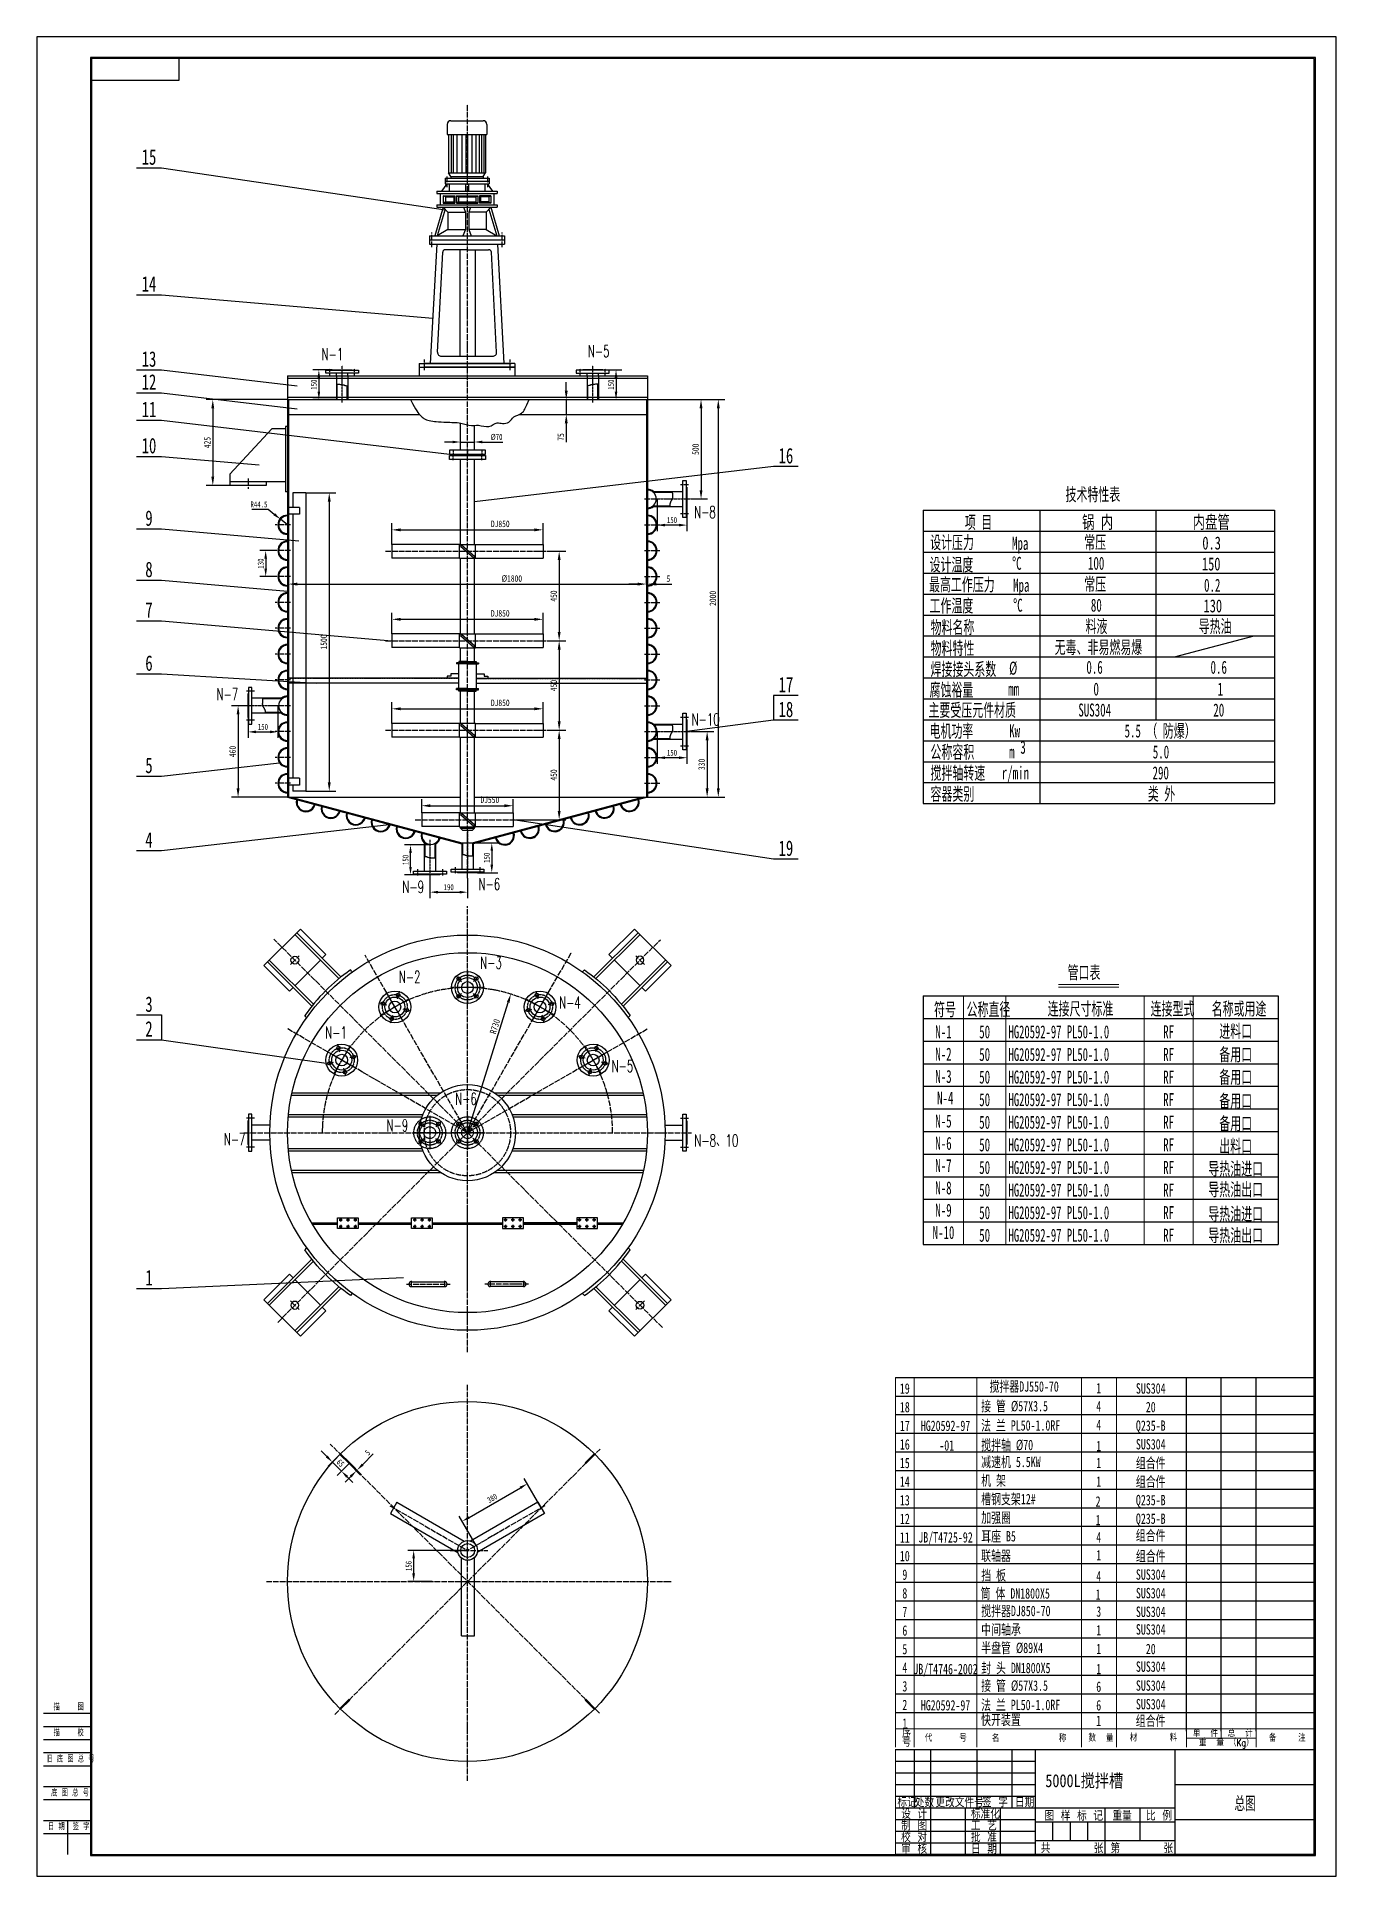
# Model space of a CAD drawing. Extents: x 199007 to 205541, y -67449 to -58198.
import ezdxf
from ezdxf.enums import TextEntityAlignment as Align

# ---------------------------------------------------------------- set-up
doc = ezdxf.new("R2010")
doc.units = 0
doc.header["$LTSCALE"] = 45
doc.header["$MEASUREMENT"] = 0
for name, pattern in [('CENTER1', [0.75, 0.625, -0.0625, 0, -0.0625]), ('CENTER3', [0.375, 0.3125, -0.03125, 0, -0.03125]), ('HIDDEN2', [0.1875, 0.125, -0.0625]), ('HIDDEN3', [0.09375, 0.0625, -0.03125])]:
    doc.linetypes.add(name, pattern=pattern)
doc.layers.get('0').update_dxf_attribs({"linetype": 'CONTINUOUS', "lineweight": 9})
doc.layers.get('DEFPOINTS').update_dxf_attribs({"linetype": 'CONTINUOUS', "lineweight": 9})
for name, color, linetype in [('1', 7, 'CONTINUOUS'), ('2', 3, 'CONTINUOUS'), ('4', 5, 'CONTINUOUS'), ('_ITEM', 4, 'CONTINUOUS'), ('_TITLE', 4, 'CONTINUOUS'), ('A', 2, 'CONTINUOUS'), ('B', 7, 'CONTINUOUS'), ('C1', 1, 'CENTER1'), ('C3', 1, 'CENTER3'), ('E2', 3, 'HIDDEN2'), ('E3', 3, 'HIDDEN3')]:
    doc.layers.add(name, color=color, linetype=linetype)
doc.styles.add('HZ', font='txt', dxfattribs={"bigfont": 'hztxt'})
doc.styles.get("Standard").update_dxf_attribs({"font": 'SimSun.ttf', "width": 0.7})
doc.dimstyles.new('STANDARD_WS$0', dxfattribs={"dimtxt": 2.5, "dimasz": 2.5, "dimexe": 1.25, "dimexo": 0.625, "dimtad": 1, "dimdec": 4, "dimdsep": 46, "dimtxsty": 'Standard', "dimcen": 2.5, "dimadec": 0, "dimazin": 0, "dimtfac": 1, "dimtdec": 4, "dimtmove": 0, "dimatfit": 0, "dimfxl": 0, "dimtolj": 1, "dimtzin": 0, "dimarcsym": 0})
doc.dimstyles.new('STANDARD_WS$4', dxfattribs={"dimtxt": 2.5, "dimasz": 2.5, "dimexe": 1.25, "dimexo": 0.625, "dimtad": 1, "dimtoh": 1, "dimdec": 4, "dimdsep": 46, "dimtxsty": 'Standard', "dimcen": 2.5, "dimadec": 0, "dimazin": 0, "dimtfac": 1, "dimtdec": 4, "dimtmove": 0, "dimatfit": 0, "dimfxl": 0, "dimtolj": 1, "dimtzin": 0, "dimarcsym": 0})

msp = doc.modelspace()

# ---------------------------------------------------------------- texts
at = {"color": 3, "lineweight": 13}
for s, height, width, p in [('技术特性表', 65.274907, 0.618, (204317.6633, -60499.25007)), ('项 目', 65.274907, 0.618, (203742.43268, -60639.61228)), ('锅 内', 65.274907, 0.7, (204341.59435, -60638.64772)), ('内盘管', 65.274907, 0.7, (204912.80964, -60638.64772)), ('常压', 65.274907, 0.618, (204329.18398, -60740.46613)), ('0.3', 65.274907, 0.7, (204914.89338, -60744.01684)), ('100', 65.274907, 0.618, (204334.20099, -60845.93025)), ('150', 65.274907, 0.7, (204912.80964, -60849.38596)), ('常压', 65.274907, 0.618, (204329.18398, -60951.20438)), ('0.2', 65.274907, 0.618, (204917.93641, -60956.28757)), ('80', 65.274907, 0.618, (204335.06303, -61056.6685)), ('130', 65.274907, 0.7, (204920.91349, -61060.12421)), ('料液', 65.274907, 0.618, (204336.0968, -61162.81123)), ('导热油', 65.274907, 0.618, (204932.45356, -61162.81123)), ('无毒、非易燃易爆', 65.274907, 0.618, (204345.6441, -61268.18035)), ('0.6', 65.274907, 0.618, (204326.19732, -61368.94568)), ('0.6', 65.274907, 0.618, (204950.50285, -61368.94568)), ('0', 65.27491, 0.618, (204334.29692, -61478.5315)), ('1', 65.27491, 0.618, (204958.60245, -61478.5315)), ('SUS304', 65.274907, 0.618, (204326.88866, -61583.99562)), ('20', 65.274907, 0.618, (204950.73786, -61583.99562)), ('5.5 （ 防爆）', 65.274907, 0.618, (204655.61764, -61689.07971)), ('5.0', 65.274907, 0.618, (204660.07722, -61794.82884)), ('290', 65.274907, 0.618, (204658.96392, -61900.29296)), ('类 外', 65.274907, 0.618, (204662.95804, -62005.6621))]:
    msp.add_text(s, height=height, dxfattribs=dict(at, width=width)).set_placement(p, align=Align.MIDDLE_CENTER)
for s, height, width, p in [('设计压力', 65.274907, 0.618, (203499.31944, -60773.53591)), ('Mpa', 65.274907, 0.618, (203910.98596, -60778.23974)), ('设计温度', 65.274907, 0.618, (203496.44942, -60885.40261)), ('%%DC', 65.274907, 0.618, (203911.36293, -60878.90358)), ('最高工作压力', 65.274907, 0.618, (203493.57945, -60985.62089)), ('Mpa', 65.274907, 0.618, (203916.64052, -60989.26089)), ('工作温度', 65.274907, 0.618, (203496.44942, -61091.75083)), ('%%DC', 65.274907, 0.618, (203916.64052, -61089.45183)), ('物料名称', 65.274907, 0.618, (203501.60081, -61200.37918)), ('物料特性', 65.274907, 0.618, (203501.60081, -61305.7483)), ('焊接接头系数', 65.274907, 0.618, (203501.60081, -61411.30744)), ('%%C', 65.274907, 0.618, (203896.59254, -61406.0407)), ('腐蚀裕量', 65.274907, 0.618, (203496.44942, -61514.92391)), ('mm', 65.274907, 0.618, (203891.79473, -61511.50482)), ('主要受压元件材质', 65.274907, 0.618, (203491.04564, -61616.9625)), ('电机功率', 65.274907, 0.618, (203496.42607, -61722.05306)), ('Kw', 65.274907, 0.618, (203896.59254, -61722.05306)), ('公称容积', 65.274907, 0.618, (203501.22387, -61827.8022)), ('m', 65.27491, 0.618, (203896.59254, -61827.8022)), ('3', 65.27491, 0.618, (203952.8442, -61803.83308)), ('搅拌轴转速', 65.274907, 0.618, (203501.22387, -61933.26632)), ('r/min', 65.274907, 0.618, (203859.53211, -61933.26632)), ('容器类别', 65.274907, 0.618, (203501.22387, -62038.63545)), ('管口表', 65.274907, 0.618, (204190.63493, -62936.47816)), ('符号', 65.274907, 0.618, (203518.90375, -63122.27524)), ('公称直径', 65.274907, 0.618, (203682.61364, -63122.27524)), ('连接尺寸标准', 65.274907, 0.618, (204090.43951, -63118.87779)), ('连接型式', 65.274907, 0.618, (204608.2131, -63118.87779)), ('名称或用途', 65.274907, 0.618, (204915.02135, -63118.87779)), ('HG20592-97 PL50-1.0', 65.2749068, 0.6, (203893.40784, -63235.19859)), ('HG20592-97 PL50-1.0', 65.2749068, 0.6, (203893.40784, -63348.85965)), ('HG20592-97 PL50-1.0', 65.2749068, 0.6, (203893.40784, -63462.52071)), ('HG20592-97 PL50-1.0', 65.2749068, 0.6, (203893.40784, -63576.18177)), ('HG20592-97 PL50-1.0', 65.2749068, 0.6, (203893.40784, -63689.84283)), ('HG20592-97 PL50-1.0', 65.2749068, 0.6, (203893.40784, -63803.50389)), ('HG20592-97 PL50-1.0', 65.2749068, 0.6, (203893.40784, -63917.16495)), ('HG20592-97 PL50-1.0', 65.2749068, 0.6, (203893.40784, -64030.82601)), ('HG20592-97 PL50-1.0', 65.2749068, 0.6, (203893.40784, -64144.48707)), ('HG20592-97 PL50-1.0', 65.2749068, 0.6, (203893.40784, -64258.14813)), ('搅拌器DJ550-70', 52.2199255, 0.7, (203797.7446, -65012.32654)), ('接 管 %%c57X3.5', 52.2199255, 0.7, (203756.14061, -65110.91284)), ('法 兰 PL50-1.0RF', 52.2199255, 0.7, (203755.54526, -65208.13346)), ('搅拌轴 %%C70', 52.219925, 0.7, (203756.14061, -65306.36143)), ('减速机 5.5KW', 52.219925, 0.7, (203756.14061, -65391.59805)), ('机 架 ', 52.219925, 0.7, (203756.14061, -65485.19805)), ('槽钢支架12#', 52.219925, 0.7, (203756.14061, -65578.35951)), ('加强圈', 52.219925, 0.7, (203756.14061, -65671.95951)), ('耳座 B5', 52.219925, 0.7, (203756.14061, -65765.55951)), ('联轴器', 52.219925, 0.7, (203755.54526, -65863.33346)), ('挡 板', 52.219925, 0.7, (203756.14061, -65961.56143)), ('筒 体 DN1800X5', 52.2199255, 0.7, (203753.04378, -66053.05573)), ('搅拌器DJ850-70', 52.2199255, 0.7, (203756.14061, -66141.17221)), ('中间轴承', 52.219925, 0.7, (203756.14061, -66234.77221)), ('半盘管 %%C89X4', 52.2199255, 0.7, (203756.14061, -66326.7595)), ('封 头 DN1800X5', 52.2199255, 0.7, (203756.14061, -66427.89928)), ('接 管 %%c57X3.5', 52.2199255, 0.7, (203756.14061, -66516.60942)), ('法 兰 PL50-1.0RF', 52.2199255, 0.7, (203755.54526, -66613.83004)), ('快开装置', 52.219925, 0.7, (203755.54886, -66688.38127)), ('5000L搅拌槽', 65.274907, 0.8, (204078.67181, -67001.2929))]:
    msp.add_text(s, height=height, dxfattribs=dict(at, width=width)).set_placement(p)
for s, height, width, p in [('N-1', 65.274907, 0.618, (203566.35656, -63235.19859)), ('50', 65.274907, 0.618, (203773.52599, -63235.19859)), ('RF', 65.274907, 0.618, (204698.65306, -63235.19859)), ('进料口', 65.274907, 0.618, (205035.86744, -63232.0343)), ('备用口', 65.274907, 0.618, (205035.86744, -63348.85965)), ('N-2', 65.274907, 0.618, (203566.35656, -63347.32256)), ('50', 65.274907, 0.618, (203773.52599, -63348.85965)), ('RF', 65.274907, 0.618, (204698.65306, -63348.85965)), ('N-3', 65.274907, 0.618, (203566.35656, -63459.44654)), ('50', 65.274907, 0.618, (203773.52599, -63462.52071)), ('RF', 65.274907, 0.618, (204698.65306, -63462.52071)), ('备用口', 65.274907, 0.618, (205035.86744, -63462.52071)), ('N-4', 65.274907, 0.618, (203575.40243, -63567.89706)), ('50', 65.274907, 0.618, (203773.52599, -63576.18177)), ('RF', 65.274907, 0.618, (204698.65306, -63576.18177)), ('备用口', 65.274907, 0.618, (205035.86744, -63582.77727)), ('N-5', 65.274907, 0.618, (203566.35656, -63683.6945)), ('50', 65.274907, 0.618, (203773.52599, -63689.84283)), ('RF', 65.274907, 0.618, (204698.65306, -63689.84283)), ('备用口', 65.274907, 0.618, (205035.86744, -63696.43833)), ('N-6', 65.274907, 0.618, (203566.35656, -63795.81848)), ('50', 65.274907, 0.618, (203773.52599, -63803.50389)), ('RF', 65.274907, 0.618, (204698.65306, -63803.50389)), ('出料口', 65.274907, 0.618, (205035.86744, -63810.09939)), ('N-7', 65.274907, 0.618, (203566.35656, -63907.94246)), ('50', 65.274907, 0.618, (203773.52599, -63917.16495)), ('RF', 65.274907, 0.618, (204698.65306, -63917.16495)), ('导热油进口', 65.274907, 0.618, (205035.86744, -63923.76045)), ('N-8', 65.274907, 0.618, (203566.35656, -64020.06644)), ('50', 65.274907, 0.618, (203773.52599, -64030.82601)), ('RF', 65.274907, 0.618, (204698.65306, -64030.82601)), ('导热油出口', 65.274907, 0.618, (205035.86744, -64027.66172)), ('N-9', 65.274907, 0.618, (203566.35656, -64132.19042)), ('50', 65.274907, 0.618, (203773.52599, -64144.48707)), ('RF', 65.274907, 0.618, (204698.65306, -64144.48707)), ('导热油进口', 65.274907, 0.618, (205035.86744, -64151.08258)), ('N-10', 65.274907, 0.618, (203566.35656, -64244.3144)), ('50', 65.274907, 0.618, (203773.52599, -64258.14813)), ('RF', 65.274907, 0.618, (204698.65306, -64258.14813)), ('导热油出口', 65.274907, 0.618, (205035.86744, -64258.53729)), ('19', 52.219925, 0.7, (203372.04971, -65022.54367)), ('1', 52.21993, 0.7, (204346.95736, -65020.79969)), ('SUS304', 52.219925, 0.7, (204608.69438, -65021.99385)), ('18', 52.219925, 0.7, (203372.04971, -65116.14367)), ('4', 52.21993, 0.7, (204346.95736, -65112.28804)), ('20', 52.219925, 0.7, (204608.69438, -65115.59385)), ('17', 52.219925, 0.7, (203372.04971, -65209.74367)), ('HG20592-97', 52.219925, 0.7, (203576.79971, -65209.85846)), ('4', 52.21993, 0.7, (204346.95736, -65205.88804)), ('Q235-B', 52.219925, 0.7, (204608.69438, -65209.19385)), ('16', 52.219925, 0.7, (203372.04971, -65303.34367)), ('1', 52.21993, 0.7, (204346.95736, -65311.70705)), ('SUS304', 52.219925, 0.7, (204608.69438, -65302.79385)), ('15', 52.219925, 0.7, (203372.04971, -65396.94367)), ('1', 52.21993, 0.7, (204346.95736, -65396.94367)), ('组合件', 52.219925, 0.7, (204608.69438, -65396.94367)), ('14', 52.219925, 0.7, (203372.04971, -65490.54367)), ('1', 52.21993, 0.7, (204346.95736, -65490.54367)), ('组合件', 52.219925, 0.7, (204608.69438, -65490.54367)), ('13', 52.219925, 0.7, (203372.04971, -65584.14367)), ('2', 52.21993, 0.7, (204343.86053, -65590.40135)), ('Q235-B', 52.219925, 0.7, (204608.69438, -65583.59385)), ('12', 52.219925, 0.7, (203372.04971, -65677.74367)), ('1', 52.21993, 0.7, (204343.86053, -65684.00135)), ('Q235-B', 52.219925, 0.7, (204608.69438, -65677.19385)), ('11', 52.219925, 0.7, (203372.04971, -65771.34367)), ('JB/T4725-92', 52.2199255, 0.7, (203576.79971, -65770.90513)), ('4', 52.21993, 0.7, (204346.95736, -65770.90513)), ('组合件', 52.219925, 0.7, (204608.10263, -65761.25294)), ('10', 52.219925, 0.7, (203372.04971, -65864.94367)), ('1', 52.21993, 0.7, (204346.95736, -65861.08804)), ('组合件', 52.219925, 0.7, (204608.69438, -65864.94367)), ('9', 52.21993, 0.7, (203372.04971, -65958.54367)), ('4', 52.21993, 0.7, (204346.95736, -65966.90705)), ('SUS304', 52.219925, 0.7, (204608.69438, -65957.99385)), ('8', 52.21993, 0.7, (203372.04971, -66052.14367)), ('1', 52.21993, 0.7, (204343.86053, -66058.40135)), ('SUS304', 52.219925, 0.7, (204608.69438, -66051.59385)), ('7', 52.21993, 0.7, (203372.04971, -66145.74367)), ('3', 52.21993, 0.7, (204346.95736, -66143.99969)), ('SUS304', 52.219925, 0.7, (204608.69438, -66145.19385)), ('6', 52.21993, 0.7, (203372.04971, -66239.34367)), ('1', 52.21993, 0.7, (204346.95736, -66238.50512)), ('SUS304', 52.219925, 0.7, (204608.69438, -66233.90375)), ('5', 52.21993, 0.7, (203372.04971, -66332.94367)), ('1', 52.21993, 0.7, (204346.95736, -66332.10512)), ('20', 52.219925, 0.7, (204608.69438, -66332.39385)), ('4', 52.21993, 0.7, (203372.04971, -66426.54367)), ('JB/T4746-2002', 52.2199255, 0.7, (203576.79971, -66433.2449)), ('1', 52.21993, 0.7, (204346.95736, -66433.2449)), ('SUS304', 52.219925, 0.7, (204608.69438, -66421.10375)), ('3', 52.21993, 0.7, (203372.04971, -66520.14367)), ('6', 52.21993, 0.7, (204346.95736, -66522.06499)), ('SUS304', 52.219925, 0.7, (204608.69438, -66516.40032)), ('2', 52.21993, 0.7, (203372.04971, -66613.74367)), ('HG20592-97', 52.219925, 0.7, (203576.79971, -66615.55504)), ('6', 52.21993, 0.7, (204346.95736, -66615.66499)), ('SUS304', 52.219925, 0.7, (204608.69438, -66610.00032)), ('1', 52.21993, 0.7, (203372.04971, -66707.34367)), ('1', 52.21993, 0.7, (204346.36561, -66693.72689)), ('组合件', 52.219925, 0.7, (204608.10263, -66693.72689))]:
    msp.add_text(s, height=height, dxfattribs=dict(at, width=width)).set_placement(p, align=Align.CENTER)
for tag, text, height, width, p in [('-01', '', 52.21993, 0.7, (203582.7565, -65282.74331)), ('总图', 'Q235-B', 65.274907, 0.6, (205083.05659, -67082.52389))]:
    msp.add_attdef(tag, text=text, height=height, dxfattribs=dict(at, width=width)).set_placement(p, align=Align.MIDDLE_CENTER)
at = {"layer": '1', "style": 'HZ', "width": 0.8}
for s, p in [('标记', (203334.61321, -67102.02642)), ('处数', (203421.97124, -67102.02642)), ('更改文件号 ', (203525.71815, -67102.02642)), ('签 字 ', (203759.71815, -67102.02642)), ('日期', (203925.85519, -67102.02642)), ('设 计', (203353.33914, -67160.52642)), ('标准化', (203704.33914, -67160.52642)), ('图 样 标 记', (204074.06506, -67169.87922)), ('重量', (204415.7021, -67169.10882)), ('比 例', (204584.96013, -67169.10882)), ('校 对', (203353.33914, -67277.52642)), ('制 图', (203353.33914, -67219.02642)), ('批 准', (203704.33914, -67277.52642)), ('工 艺', (203704.33914, -67219.02642)), ('审 核', (203353.33914, -67336.02642)), ('日 期', (203704.33914, -67336.02642)), ('共      张', (204055.33914, -67332.90882)), ('第      张', (204406.33914, -67332.90882))]:
    msp.add_text(s, height=46.8, dxfattribs=at).set_placement(p)
at = {"layer": 'A', "width": 0.7}
for s, p in [('15', (199571.37636, -58841.75287)), ('14', (199571.37636, -59479.73025)), ('13', (199571.37636, -59857.57359)), ('12', (199571.37636, -59973.14921)), ('11', (199571.37636, -60110.9509)), ('10', (199571.37636, -60293.20474)), ('16', (202774.15712, -60343.65656)), ('9', (199571.37636, -60657.71242)), ('8', (199571.37636, -60915.53494)), ('7', (199571.37636, -61120.01487)), ('6', (199571.37636, -61386.72781)), ('17', (202774.15712, -61495.05082)), ('18', (202774.15712, -61619.46682)), ('5', (199571.37636, -61901.43701)), ('4', (199571.37636, -62275.77097)), ('19', (202774.15712, -62317.77351)), ('3', (199571.37636, -63102.22903)), ('2', (199571.37636, -63226.64503)), ('1', (199571.37636, -64478.19673))]:
    msp.add_text(s, height=77.76, dxfattribs=at).set_placement(p, align=Align.CENTER)
at = {"layer": 'B', "style": 'HZ', "width": 0.618}
for s, p in [('N-5', (201832.43558, -59809.64028)), ('N-1', (200493.71446, -59824.58165)), ('N-8', (202366.71408, -60618.90502)), ('N-7', (199965.75394, -61534.89552)), ('N-10', (202370.55573, -61661.28478)), ('N-9', (200899.79136, -62504.15677)), ('N-6', (201283.01921, -62489.67117)), ('N-2', (200882.01371, -62956.35761)), ('N-3', (201291.53985, -62885.07148)), ('N-4', (201687.85547, -63085.72872)), ('N-1', (200512.11913, -63236.22164)), ('N-5', (201952.06591, -63405.19617)), ('N-6', (201165.26945, -63569.50037)), ('N-9', (200820.55012, -63703.35314)), ('N-7', (200001.84722, -63772.77784)), ('N-8、10', (202424.49065, -63779.69524))]:
    msp.add_text(s, height=60.382462, dxfattribs=at).set_placement(p, align=Align.CENTER)

# ---------------------------------------------------------------- blocks, each defined once
blk = doc.blocks.new('*D5')
at = {"layer": 'B', "color": 0, "lineweight": -2}
for p, q in [((200272.8, -60950.7), (200272.8, -60917.7)), ((200316.8, -60950.7), (202028.8, -60950.7)), ((202072.8, -60950.7), (202072.8, -60917.7))]:
    blk.add_line(p, q, dxfattribs=at)
at = {"layer": 'B', "color": 0, "lineweight": 13}
for points in [[(200316.8, -60943.4), (200316.8, -60958), (200272.8, -60950.7)], [(202028.8, -60943.4), (202028.8, -60958), (202072.8, -60950.7)]]:
    blk.add_solid(points, dxfattribs=at)
at = {"layer": 'DEFPOINTS', "color": 0, "lineweight": 13}
for p in [(200272.8, -60950.7), (202072.8, -60950.7), (202072.8, -60950.7)]:
    blk.add_point(p, dxfattribs=at)
at = {"layer": 'B', "color": 0, "insert": (201395.8, -60923.2), "char_height": 33, "attachment_point": 5}
blk.add_mtext('\\A1;%%c1800', dxfattribs=at)
blk = doc.blocks.new('*D6')
at = {"layer": 'B', "color": 0, "lineweight": -2}
for p, q in [((201201.3, -62252.2), (201325.1, -62252.2)), ((201295.1, -62292.2), (201295.1, -62362.2)), ((201222.8, -62402.2), (201325.1, -62402.2))]:
    blk.add_line(p, q, dxfattribs=at)
at = {"layer": 'B', "color": 0, "lineweight": 13}
for points in [[(201288.5, -62292.2), (201301.8, -62292.2), (201295.1, -62252.2)], [(201288.5, -62362.2), (201301.8, -62362.2), (201295.1, -62402.2)]]:
    blk.add_solid(points, dxfattribs=at)
at = {"layer": 'DEFPOINTS', "color": 0, "lineweight": 13}
for p in [(201201.3, -62252.2), (201222.8, -62402.2), (201295.1, -62402.2)]:
    blk.add_point(p, dxfattribs=at)
at = {"layer": 'B', "color": 0, "insert": (201270.1, -62327.2), "char_height": 30, "attachment_point": 5, "rotation": 90}
blk.add_mtext('\\A1;150', dxfattribs=at)
blk = doc.blocks.new('*D7')
at = {"layer": 'B', "color": 0, "lineweight": -2}
for p, q in [((202028.8, -60950.7), (201984.8, -60950.7)), ((202072.8, -60950.7), (202072.8, -60917.7)), ((202072.8, -60950.7), (202077.8, -60950.7)), ((202077.8, -60950.7), (202077.8, -60917.7)), ((202121.8, -60950.7), (202200.2, -60950.7))]:
    blk.add_line(p, q, dxfattribs=at)
at = {"layer": 'B', "color": 0, "lineweight": 13}
for points in [[(202028.8, -60943.4), (202028.8, -60958), (202072.8, -60950.7)], [(202121.8, -60943.4), (202121.8, -60958), (202077.8, -60950.7)]]:
    blk.add_solid(points, dxfattribs=at)
at = {"layer": 'DEFPOINTS', "color": 0, "lineweight": 13}
for p in [(202072.8, -60950.7), (202077.8, -60950.7), (202077.8, -60950.7)]:
    blk.add_point(p, dxfattribs=at)
at = {"layer": 'B', "color": 0, "insert": (202183, -60923.2), "char_height": 33, "attachment_point": 5}
blk.add_mtext('\\A1;5', dxfattribs=at)
blk = doc.blocks.new('*D8')
at = {"layer": 'B', "color": 0, "lineweight": -2}
for p, q in [((200792.8, -61651.3), (200792.8, -61544.9)), ((200836.8, -61577.9), (201508.8, -61577.9)), ((201552.8, -61651.3), (201552.8, -61544.9))]:
    blk.add_line(p, q, dxfattribs=at)
at = {"layer": 'B', "color": 0, "lineweight": 13}
for points in [[(200836.8, -61570.6), (200836.8, -61585.3), (200792.8, -61577.9)], [(201508.8, -61570.6), (201508.8, -61585.3), (201552.8, -61577.9)]]:
    blk.add_solid(points, dxfattribs=at)
at = {"layer": 'DEFPOINTS', "color": 0, "lineweight": 13}
for p in [(201552.8, -61577.9), (200792.8, -61651.3), (201552.8, -61651.3)]:
    blk.add_point(p, dxfattribs=at)
at = {"layer": 'B', "color": 0, "insert": (201337.8, -61547.9), "char_height": 33, "attachment_point": 5}
blk.add_mtext('\\A1;DJ850', dxfattribs=at)
blk = doc.blocks.new('*D9')
at = {"layer": 'B', "color": 0, "lineweight": -2}
for p, q in [((200942.8, -62101.3), (200942.8, -62032.4)), ((200986.8, -62065.4), (201358.8, -62065.4)), ((201402.8, -62101.3), (201402.8, -62032.4))]:
    blk.add_line(p, q, dxfattribs=at)
at = {"layer": 'B', "color": 0, "lineweight": 13}
for points in [[(200986.8, -62058.1), (200986.8, -62072.8), (200942.8, -62065.4)], [(201358.8, -62058.1), (201358.8, -62072.8), (201402.8, -62065.4)]]:
    blk.add_solid(points, dxfattribs=at)
at = {"layer": 'DEFPOINTS', "color": 0, "lineweight": 13}
for p in [(201402.8, -62065.4), (200942.8, -62101.3), (201402.8, -62101.3)]:
    blk.add_point(p, dxfattribs=at)
at = {"layer": 'B', "color": 0, "insert": (201285.3, -62035.4), "char_height": 33, "attachment_point": 5}
blk.add_mtext('\\A1;DJ550', dxfattribs=at)
blk = doc.blocks.new('*D10')
at = {"layer": 'B', "color": 0, "lineweight": -2}
for p, q in [((200792.8, -61201.3), (200792.8, -61094.9)), ((200836.8, -61127.9), (201508.8, -61127.9)), ((201552.8, -61201.3), (201552.8, -61094.9))]:
    blk.add_line(p, q, dxfattribs=at)
at = {"layer": 'B', "color": 0, "lineweight": 13}
for points in [[(200836.8, -61120.6), (200836.8, -61135.3), (200792.8, -61127.9)], [(201508.8, -61120.6), (201508.8, -61135.3), (201552.8, -61127.9)]]:
    blk.add_solid(points, dxfattribs=at)
at = {"layer": 'DEFPOINTS', "color": 0, "lineweight": 13}
for p in [(201552.8, -61127.9), (200792.8, -61201.3), (201552.8, -61201.3)]:
    blk.add_point(p, dxfattribs=at)
at = {"layer": 'B', "color": 0, "insert": (201337.8, -61097.9), "char_height": 33, "attachment_point": 5}
blk.add_mtext('\\A1;DJ850', dxfattribs=at)
blk = doc.blocks.new('*D11')
at = {"layer": 'B', "color": 0, "lineweight": -2}
for p, q in [((200792.8, -60751.3), (200792.8, -60644.9)), ((200836.8, -60677.9), (201508.8, -60677.9)), ((201552.8, -60751.3), (201552.8, -60644.9))]:
    blk.add_line(p, q, dxfattribs=at)
at = {"layer": 'B', "color": 0, "lineweight": 13}
for points in [[(200836.8, -60670.6), (200836.8, -60685.3), (200792.8, -60677.9)], [(201508.8, -60670.6), (201508.8, -60685.3), (201552.8, -60677.9)]]:
    blk.add_solid(points, dxfattribs=at)
at = {"layer": 'DEFPOINTS', "color": 0, "lineweight": 13}
for p in [(201552.8, -60677.9), (200792.8, -60751.3), (201552.8, -60751.3)]:
    blk.add_point(p, dxfattribs=at)
at = {"layer": 'B', "color": 0, "insert": (201337.8, -60647.9), "char_height": 33, "attachment_point": 5}
blk.add_mtext('\\A1;DJ850', dxfattribs=at)
blk = doc.blocks.new('*D12')
at = {"layer": 'B', "color": 0, "lineweight": -2}
for p, q in [((200492.8, -59872.5), (200395.6, -59872.5)), ((200425.6, -59912.5), (200425.6, -59982.5)), ((200514.3, -60022.5), (200395.6, -60022.5))]:
    blk.add_line(p, q, dxfattribs=at)
at = {"layer": 'B', "color": 0, "lineweight": 13}
for points in [[(200418.9, -59912.5), (200432.3, -59912.5), (200425.6, -59872.5)], [(200418.9, -59982.5), (200432.3, -59982.5), (200425.6, -60022.5)]]:
    blk.add_solid(points, dxfattribs=at)
at = {"layer": 'DEFPOINTS', "color": 0, "lineweight": 13}
for p in [(200492.8, -59872.5), (200425.6, -60022.5), (200514.3, -60022.5)]:
    blk.add_point(p, dxfattribs=at)
at = {"layer": 'B', "color": 0, "insert": (200400.6, -59947.5), "char_height": 30, "attachment_point": 5, "rotation": 90}
blk.add_mtext('\\A1;150', dxfattribs=at)
blk = doc.blocks.new('*D13')
at = {"layer": 'B', "color": 0, "lineweight": -2}
for p, q in [((201852.8, -59872.5), (201949.9, -59872.5)), ((201919.9, -59912.5), (201919.9, -59982.5)), ((201831.3, -60022.5), (201949.9, -60022.5))]:
    blk.add_line(p, q, dxfattribs=at)
at = {"layer": 'B', "color": 0, "lineweight": 13}
for points in [[(201913.3, -59912.5), (201926.6, -59912.5), (201919.9, -59872.5)], [(201913.3, -59982.5), (201926.6, -59982.5), (201919.9, -60022.5)]]:
    blk.add_solid(points, dxfattribs=at)
at = {"layer": 'DEFPOINTS', "color": 0, "lineweight": 13}
for p in [(201852.8, -59872.5), (201831.3, -60022.5), (201919.9, -60022.5)]:
    blk.add_point(p, dxfattribs=at)
at = {"layer": 'B', "color": 0, "insert": (201894.9, -59947.5), "char_height": 30, "attachment_point": 5, "rotation": 90}
blk.add_mtext('\\A1;150', dxfattribs=at)
blk = doc.blocks.new('*D14')
at = {"layer": 'B', "color": 0, "lineweight": -2}
for p, q in [((202077.8, -60022.5), (202467.1, -60022.5)), ((202434.1, -60066.5), (202434.1, -61978.5)), ((202077.8, -62022.5), (202467.1, -62022.5))]:
    blk.add_line(p, q, dxfattribs=at)
at = {"layer": 'B', "color": 0, "lineweight": 13}
for points in [[(202426.8, -60066.5), (202441.4, -60066.5), (202434.1, -60022.5)], [(202426.8, -61978.5), (202441.4, -61978.5), (202434.1, -62022.5)]]:
    blk.add_solid(points, dxfattribs=at)
at = {"layer": 'DEFPOINTS', "color": 0, "lineweight": 13}
for p in [(202077.8, -60022.5), (202077.8, -62022.5), (202434.1, -62022.5)]:
    blk.add_point(p, dxfattribs=at)
at = {"layer": 'B', "color": 0, "insert": (202406.6, -61022.5), "char_height": 33, "attachment_point": 5, "rotation": 90}
blk.add_mtext('\\A1;2000', dxfattribs=at)
blk = doc.blocks.new('*D15')
at = {"layer": 'B', "color": 0, "lineweight": -2}
for p, q in [((201584, -60785.7), (201667, -60785.7)), ((201634, -60829.7), (201634, -61191.7)), ((201584, -61235.7), (201667, -61235.7))]:
    blk.add_line(p, q, dxfattribs=at)
at = {"layer": 'B', "color": 0, "lineweight": 13}
for points in [[(201626.7, -60829.7), (201641.3, -60829.7), (201634, -60785.7)], [(201626.7, -61191.7), (201641.3, -61191.7), (201634, -61235.7)]]:
    blk.add_solid(points, dxfattribs=at)
at = {"layer": 'DEFPOINTS', "color": 0, "lineweight": 13}
for p in [(201584, -60785.7), (201584, -61235.7), (201634, -61235.7)]:
    blk.add_point(p, dxfattribs=at)
at = {"layer": 'B', "color": 0, "insert": (201606.5, -61010.7), "char_height": 33, "attachment_point": 5, "rotation": 90}
blk.add_mtext('\\A1;450', dxfattribs=at)
blk = doc.blocks.new('*D16')
at = {"layer": 'B', "color": 0, "lineweight": -2}
for p, q in [((201584, -61235.7), (201667, -61235.7)), ((201634, -61279.7), (201634, -61641.7)), ((201584, -61685.7), (201667, -61685.7))]:
    blk.add_line(p, q, dxfattribs=at)
at = {"layer": 'B', "color": 0, "lineweight": 13}
for points in [[(201626.7, -61279.7), (201641.3, -61279.7), (201634, -61235.7)], [(201626.7, -61641.7), (201641.3, -61641.7), (201634, -61685.7)]]:
    blk.add_solid(points, dxfattribs=at)
at = {"layer": 'DEFPOINTS', "color": 0, "lineweight": 13}
for p in [(201584, -61235.7), (201584, -61685.7), (201634, -61685.7)]:
    blk.add_point(p, dxfattribs=at)
at = {"layer": 'B', "color": 0, "insert": (201606.5, -61460.7), "char_height": 33, "attachment_point": 5, "rotation": 90}
blk.add_mtext('\\A1;450', dxfattribs=at)
blk = doc.blocks.new('*D17')
at = {"layer": 'B', "color": 0, "lineweight": -2}
for p, q in [((201584, -61685.7), (201667, -61685.7)), ((201634, -61729.7), (201634, -62091.7)), ((201434, -62135.7), (201667, -62135.7))]:
    blk.add_line(p, q, dxfattribs=at)
at = {"layer": 'B', "color": 0, "lineweight": 13}
for points in [[(201626.7, -61729.7), (201641.3, -61729.7), (201634, -61685.7)], [(201626.7, -62091.7), (201641.3, -62091.7), (201634, -62135.7)]]:
    blk.add_solid(points, dxfattribs=at)
at = {"layer": 'DEFPOINTS', "color": 0, "lineweight": 13}
for p in [(201584, -61685.7), (201434, -62135.7), (201634, -62135.7)]:
    blk.add_point(p, dxfattribs=at)
at = {"layer": 'B', "color": 0, "insert": (201606.5, -61910.7), "char_height": 33, "attachment_point": 5, "rotation": 90}
blk.add_mtext('\\A1;450', dxfattribs=at)
blk = doc.blocks.new('*D18')
at = {"layer": 'B', "color": 0, "lineweight": -2}
for p, q in [((201137.8, -60236.1), (201137.8, -60206.1)), ((201207.8, -60236.1), (201207.8, -60206.1)), ((201097.8, -60236.1), (201057.8, -60236.1)), ((201137.8, -60236.1), (201207.8, -60236.1)), ((201247.8, -60236.1), (201350.5, -60236.1))]:
    blk.add_line(p, q, dxfattribs=at)
at = {"layer": 'B', "color": 0, "lineweight": 13}
for points in [[(201097.8, -60229.4), (201097.8, -60242.7), (201137.8, -60236.1)], [(201247.8, -60229.4), (201247.8, -60242.7), (201207.8, -60236.1)]]:
    blk.add_solid(points, dxfattribs=at)
at = {"layer": 'DEFPOINTS', "color": 0, "lineweight": 13}
for p in [(201137.8, -60236.1), (201207.8, -60236.1), (201207.8, -60236.1)]:
    blk.add_point(p, dxfattribs=at)
at = {"layer": 'B', "color": 0, "insert": (201319.1, -60211.1), "char_height": 30, "attachment_point": 5}
blk.add_mtext('\\A1;%%c70', dxfattribs=at)
blk = doc.blocks.new('*D19')
at = {"layer": 'B', "color": 0, "lineweight": -2}
for p, q in [((202126.3, -60522.5), (202126.3, -60684)), ((202276.3, -60582.5), (202276.3, -60684)), ((202236.3, -60654), (202166.3, -60654))]:
    blk.add_line(p, q, dxfattribs=at)
at = {"layer": 'B', "color": 0, "lineweight": 13}
for points in [[(202166.3, -60647.3), (202166.3, -60660.7), (202126.3, -60654)], [(202236.3, -60647.3), (202236.3, -60660.7), (202276.3, -60654)]]:
    blk.add_solid(points, dxfattribs=at)
at = {"layer": 'DEFPOINTS', "color": 0, "lineweight": 13}
for p in [(202126.3, -60522.5), (202276.3, -60582.5), (202126.3, -60654)]:
    blk.add_point(p, dxfattribs=at)
at = {"layer": 'B', "color": 0, "insert": (202201.3, -60629), "char_height": 30, "attachment_point": 5}
blk.add_mtext('\\A1;150', dxfattribs=at)
blk = doc.blocks.new('*D20')
at = {"layer": 'B', "color": 0, "lineweight": -2}
for p, q in [((202077.8, -60022.5), (202380.4, -60022.5)), ((202347.4, -60066.5), (202347.4, -60478.5)), ((202295.5, -60522.5), (202380.4, -60522.5))]:
    blk.add_line(p, q, dxfattribs=at)
at = {"layer": 'B', "color": 0, "lineweight": 13}
for points in [[(202340, -60066.5), (202354.7, -60066.5), (202347.4, -60022.5)], [(202340, -60478.5), (202354.7, -60478.5), (202347.4, -60522.5)]]:
    blk.add_solid(points, dxfattribs=at)
at = {"layer": 'DEFPOINTS', "color": 0, "lineweight": 13}
for p in [(202077.8, -60022.5), (202295.5, -60522.5), (202347.4, -60522.5)]:
    blk.add_point(p, dxfattribs=at)
at = {"layer": 'B', "color": 0, "insert": (202319.9, -60272.5), "char_height": 33, "attachment_point": 5, "rotation": 90}
blk.add_mtext('\\A1;500', dxfattribs=at)
blk = doc.blocks.new('*D21')
at = {"layer": 'B', "color": 0, "lineweight": -2}
for p, q in [((200205.4, -60782.5), (200128.2, -60782.5)), ((200158.2, -60822.5), (200158.2, -60872.5)), ((200205.4, -60912.5), (200128.2, -60912.5))]:
    blk.add_line(p, q, dxfattribs=at)
at = {"layer": 'B', "color": 0, "lineweight": 13}
for points in [[(200151.6, -60822.5), (200164.9, -60822.5), (200158.2, -60782.5)], [(200151.6, -60872.5), (200164.9, -60872.5), (200158.2, -60912.5)]]:
    blk.add_solid(points, dxfattribs=at)
at = {"layer": 'DEFPOINTS', "color": 0, "lineweight": 13}
for p in [(200205.4, -60782.5), (200158.2, -60912.5), (200205.4, -60912.5)]:
    blk.add_point(p, dxfattribs=at)
at = {"layer": 'B', "color": 0, "insert": (200133.2, -60847.5), "char_height": 30, "attachment_point": 5, "rotation": 90}
blk.add_mtext('\\A1;130', dxfattribs=at)
blk = doc.blocks.new('*D22')
at = {"layer": 'B', "color": 0, "lineweight": -2}
for p, q in [((200170.3, -60575), (200088.6, -60575)), ((200201.6, -60599.9), (200170.3, -60575)), ((200267.8, -60652.5), (200232.9, -60624.8))]:
    blk.add_line(p, q, dxfattribs=at)
at = {"layer": 'B', "color": 0, "lineweight": 13}
blk.add_solid([(200205.8, -60594.7), (200197.5, -60605.1), (200232.9, -60624.8)], dxfattribs=at)
at = {"layer": 'DEFPOINTS', "color": 0, "lineweight": 13}
for p in [(200232.9, -60624.8), (200267.8, -60652.5)]:
    blk.add_point(p, dxfattribs=at)
at = {"layer": 'B', "color": 0, "insert": (200124.4, -60550), "char_height": 30, "attachment_point": 5}
blk.add_mtext('\\A1;R44.5', dxfattribs=at)
blk = doc.blocks.new('*D23')
at = {"layer": 'B', "color": 0, "lineweight": -2}
for p, q in [((202126.3, -61692.5), (202126.3, -61854)), ((202276.3, -61752.5), (202276.3, -61854)), ((202236.3, -61824), (202166.3, -61824))]:
    blk.add_line(p, q, dxfattribs=at)
at = {"layer": 'B', "color": 0, "lineweight": 13}
for points in [[(202166.3, -61817.3), (202166.3, -61830.7), (202126.3, -61824)], [(202236.3, -61817.3), (202236.3, -61830.7), (202276.3, -61824)]]:
    blk.add_solid(points, dxfattribs=at)
at = {"layer": 'DEFPOINTS', "color": 0, "lineweight": 13}
for p in [(202126.3, -61692.5), (202276.3, -61752.5), (202126.3, -61824)]:
    blk.add_point(p, dxfattribs=at)
at = {"layer": 'B', "color": 0, "insert": (202201.3, -61799), "char_height": 30, "attachment_point": 5}
blk.add_mtext('\\A1;150', dxfattribs=at)
blk = doc.blocks.new('*D24')
at = {"layer": 'B', "color": 0, "lineweight": -2}
for p, q in [((200219.3, -61562.5), (200219.3, -61724)), ((200069.3, -61622.5), (200069.3, -61724)), ((200109.3, -61694), (200179.3, -61694))]:
    blk.add_line(p, q, dxfattribs=at)
at = {"layer": 'B', "color": 0, "lineweight": 13}
for points in [[(200109.3, -61687.3), (200109.3, -61700.7), (200069.3, -61694)], [(200179.3, -61687.3), (200179.3, -61700.7), (200219.3, -61694)]]:
    blk.add_solid(points, dxfattribs=at)
at = {"layer": 'DEFPOINTS', "color": 0, "lineweight": 13}
for p in [(200219.3, -61562.5), (200069.3, -61622.5), (200219.3, -61694)]:
    blk.add_point(p, dxfattribs=at)
at = {"layer": 'B', "color": 0, "insert": (200144.3, -61669), "char_height": 30, "attachment_point": 5}
blk.add_mtext('\\A1;150', dxfattribs=at)
blk = doc.blocks.new('*D25')
at = {"layer": 'B', "color": 0, "lineweight": -2}
for p, q in [((200984.2, -62262.7), (200856.4, -62262.7)), ((200886.4, -62372.7), (200886.4, -62302.7)), ((200934.2, -62412.7), (200856.4, -62412.7))]:
    blk.add_line(p, q, dxfattribs=at)
at = {"layer": 'B', "color": 0, "lineweight": 13}
for points in [[(200879.7, -62302.7), (200893, -62302.7), (200886.4, -62262.7)], [(200879.7, -62372.7), (200893, -62372.7), (200886.4, -62412.7)]]:
    blk.add_solid(points, dxfattribs=at)
at = {"layer": 'DEFPOINTS', "color": 0, "lineweight": 13}
for p in [(200886.4, -62262.7), (200984.2, -62262.7), (200934.2, -62412.7)]:
    blk.add_point(p, dxfattribs=at)
at = {"layer": 'B', "color": 0, "insert": (200861.4, -62337.7), "char_height": 30, "attachment_point": 5, "rotation": 90}
blk.add_mtext('\\A1;150', dxfattribs=at)
blk = doc.blocks.new('*D26')
at = {"layer": 'B', "color": 0, "lineweight": -2}
for p, q in [((200984.2, -62423.7), (200984.2, -62530.2)), ((201172.8, -62429.5), (201172.8, -62530.2)), ((201024.2, -62500.2), (201132.8, -62500.2))]:
    blk.add_line(p, q, dxfattribs=at)
at = {"layer": 'B', "color": 0, "lineweight": 13}
for points in [[(201024.2, -62493.5), (201024.2, -62506.8), (200984.2, -62500.2)], [(201132.8, -62493.5), (201132.8, -62506.8), (201172.8, -62500.2)]]:
    blk.add_solid(points, dxfattribs=at)
at = {"layer": 'DEFPOINTS', "color": 0, "lineweight": 13}
for p in [(200984.2, -62423.7), (201172.8, -62429.5), (201172.8, -62500.2)]:
    blk.add_point(p, dxfattribs=at)
at = {"layer": 'B', "color": 0, "insert": (201078.5, -62475.2), "char_height": 30, "attachment_point": 5}
blk.add_mtext('\\A1;190', dxfattribs=at)
blk = doc.blocks.new('A$C5C2A1F09')
at = {"layer": 'A'}
for p, q in [((161.8, 244.4), (0, 69)), ((214.6, 244.4), (161.8, 244.4)), ((214.6, 253.8), (214.6, 0)), ((222.6, 253.8), (214.6, 253.8)), ((0, 69), (0, 25)), ((214.6, 39), (0, 39)), ((140, 25), (0, 25)), ((140, 39), (140, 25)), ((222.6, 0), (214.6, 0))]:
    blk.add_line(p, q, dxfattribs=at)
at = {"layer": 'C1'}
blk.add_line((70, 51.7), (70, 12), dxfattribs=at)
at = {"layer": 'DEFPOINTS', "color": 0, "linetype": 'ByBlock'}
blk.add_point((70, 12), dxfattribs=at)
blk.add_point((70, 12), dxfattribs=at)
blk.add_point((70, 12), dxfattribs=at)
blk = doc.blocks.new('*D27')
at = {"layer": 'B', "color": 0, "lineweight": -2}
for p, q in [((200267.8, -60022.5), (199859.2, -60022.5)), ((199892.2, -60066.5), (199892.2, -60410.8)), ((199978.3, -60454.8), (199859.2, -60454.8))]:
    blk.add_line(p, q, dxfattribs=at)
at = {"layer": 'B', "color": 0, "lineweight": 13}
for points in [[(199884.9, -60066.5), (199899.5, -60066.5), (199892.2, -60022.5)], [(199884.9, -60410.8), (199899.5, -60410.8), (199892.2, -60454.8)]]:
    blk.add_solid(points, dxfattribs=at)
at = {"layer": 'DEFPOINTS', "color": 0, "lineweight": 13}
for p in [(200267.8, -60022.5), (199892.2, -60454.8), (199978.3, -60454.8)]:
    blk.add_point(p, dxfattribs=at)
at = {"layer": 'B', "color": 0, "insert": (199864.7, -60238.6), "char_height": 33, "attachment_point": 5, "rotation": 90}
blk.add_mtext('\\A1;425', dxfattribs=at)
blk = doc.blocks.new('A$C371C7801')
at = {"layer": 'A'}
for p, q in [((25, 257.3), (225, 257.3)), ((25, 117.3), (25, 257.3)), ((45, 15.1), (45, 257.3)), ((55, 16.1), (55, 257.3)), ((195, 16.1), (195, 257.3)), ((205, 15.1), (205, 257.3)), ((225, 117.3), (225, 257.3)), ((25, 117.3), (45, 117.3)), ((55, 117.3), (195, 117.3)), ((205, 117.3), (225, 117.3)), ((0, 0), (0, 8.5)), ((250, 0), (250, 8.5))]:
    blk.add_line(p, q, dxfattribs=at)
blk.add_circle((125, 187.3), 15, dxfattribs=at)
blk.add_arc((125, -695.8), 715.3, 79.93597, 100.06403, dxfattribs=at)
at = {"layer": 'C1'}
blk.add_line((101.2, 187.3), (148.8, 187.3), dxfattribs=at)
blk = doc.blocks.new('*D28')
at = {"layer": 'B', "color": 0, "lineweight": -2}
for p, q in [((200360.5, -60492), (200510.9, -60492)), ((200477.9, -60536), (200477.9, -61948)), ((200360.5, -61992), (200510.9, -61992))]:
    blk.add_line(p, q, dxfattribs=at)
at = {"layer": 'B', "color": 0, "lineweight": 13}
for points in [[(200470.6, -60536), (200485.3, -60536), (200477.9, -60492)], [(200470.6, -61948), (200485.3, -61948), (200477.9, -61992)]]:
    blk.add_solid(points, dxfattribs=at)
at = {"layer": 'DEFPOINTS', "color": 0, "lineweight": 13}
for p in [(200360.5, -60492), (200360.5, -61992), (200477.9, -61992)]:
    blk.add_point(p, dxfattribs=at)
at = {"layer": 'B', "color": 0, "insert": (200450.4, -61242), "char_height": 33, "attachment_point": 5, "rotation": 90}
blk.add_mtext('\\A1;1500', dxfattribs=at)
blk = doc.blocks.new('*D29')
at = {"layer": 'B', "color": 0, "lineweight": -2}
for p, q in [((201172.8, -65810.7), (200872.3, -65810.7)), ((200902.3, -65850.7), (200902.3, -65926.7)), ((200994.8, -65966.7), (200872.3, -65966.7))]:
    blk.add_line(p, q, dxfattribs=at)
at = {"layer": 'B', "color": 0, "lineweight": 13}
for points in [[(200895.6, -65850.7), (200908.9, -65850.7), (200902.3, -65810.7)], [(200895.6, -65926.7), (200908.9, -65926.7), (200902.3, -65966.7)]]:
    blk.add_solid(points, dxfattribs=at)
at = {"layer": 'DEFPOINTS', "color": 0, "lineweight": 13}
for p in [(201172.8, -65810.7), (200902.3, -65966.7), (200994.8, -65966.7)]:
    blk.add_point(p, dxfattribs=at)
at = {"layer": 'B', "color": 0, "insert": (200877.3, -65888.7), "char_height": 30, "attachment_point": 5, "rotation": 90}
blk.add_mtext('\\A1;156', dxfattribs=at)
blk = doc.blocks.new('*D30')
at = {"layer": 'B', "color": 0, "lineweight": -2}
for p, q in [((201181.1, -65644.4), (201438.7, -65495.6)), ((201543.3, -65596.8), (201458.4, -65449.7)), ((201216.4, -65785.5), (201131.5, -65638.4))]:
    blk.add_line(p, q, dxfattribs=at)
at = {"layer": 'B', "color": 0, "lineweight": 13}
for points in [[(201435.4, -65489.9), (201442.1, -65501.4), (201473.4, -65475.6)], [(201177.8, -65638.6), (201184.5, -65650.1), (201146.5, -65664.4)]]:
    blk.add_solid(points, dxfattribs=at)
at = {"layer": 'DEFPOINTS', "color": 0, "lineweight": 13}
for p in [(201473.4, -65475.6), (201543.3, -65596.8), (201216.4, -65785.5)]:
    blk.add_point(p, dxfattribs=at)
at = {"layer": 'B', "color": 0, "insert": (201297.4, -65548.3), "char_height": 30, "attachment_point": 5, "rotation": 30}
blk.add_mtext('\\A1;380', dxfattribs=at)
blk = doc.blocks.new('*D31')
at = {"layer": 'B', "color": 0, "lineweight": -2}
for p, q in [((200465.1, -65338), (200436.8, -65309.7)), ((200533.3, -65326.3), (200472.2, -65387.5)), ((200493.4, -65366.3), (200539.4, -65412.2)), ((200579.3, -65372.3), (200518.1, -65433.4)), ((200567.6, -65440.5), (200595.9, -65468.8))]:
    blk.add_line(p, q, dxfattribs=at)
at = {"layer": 'B', "color": 0, "lineweight": 13}
for points in [[(200469.8, -65333.3), (200460.4, -65342.7), (200493.4, -65366.3)], [(200572.4, -65435.8), (200562.9, -65445.2), (200539.4, -65412.2)]]:
    blk.add_solid(points, dxfattribs=at)
at = {"layer": 'DEFPOINTS', "color": 0, "lineweight": 13}
for p in [(200533.3, -65326.3), (200579.3, -65372.3), (200539.4, -65412.2)]:
    blk.add_point(p, dxfattribs=at)
at = {"layer": 'B', "color": 0, "insert": (200534.1, -65371.6), "char_height": 30, "attachment_point": 5, "rotation": 315}
blk.add_mtext('\\A1;65', dxfattribs=at)
blk = doc.blocks.new('*D32')
at = {"layer": 'B', "color": 0, "lineweight": -2}
for p, q in [((200577.5, -65374.1), (200635.3, -65431.8)), ((200581.1, -65370.5), (200638.8, -65428.3)), ((200645.9, -65378.8), (200699.4, -65325.3)), ((200585.8, -65438.9), (200557.5, -65467.2)), ((200614, -65410.6), (200617.6, -65407))]:
    blk.add_line(p, q, dxfattribs=at)
at = {"layer": 'B', "color": 0, "lineweight": 13}
for points in [[(200641.1, -65374.1), (200650.6, -65383.5), (200617.6, -65407)], [(200581, -65434.2), (200590.5, -65443.6), (200614, -65410.6)]]:
    blk.add_solid(points, dxfattribs=at)
at = {"layer": 'DEFPOINTS', "color": 0, "lineweight": 13}
for p in [(200577.5, -65374.1), (200581.1, -65370.5), (200614, -65410.6)]:
    blk.add_point(p, dxfattribs=at)
at = {"layer": 'B', "color": 0, "insert": (200670.6, -65318.7), "char_height": 30, "attachment_point": 5, "rotation": 45}
blk.add_mtext('\\A1;5', dxfattribs=at)
blk = doc.blocks.new('LABEL')
for p, q in [((-22, 64.5), (0, 64.5)), ((-22, 52.5), (0, 52.5)), ((-22, 40.5), (0, 40.5)), ((-22, 25), (0, 25)), ((-22, 9.5), (0, 9.5)), ((-11, 15.5), (-11, 0))]:
    blk.add_line(p, q)
at = {"color": 5}
for p, q in [((-22, 58.5), (0, 58.5)), ((-22, 46.5), (0, 46.5)), ((-22, 31), (0, 31)), ((-22, 15.5), (0, 15.5))]:
    blk.add_line(p, q, dxfattribs=at)
at = {"color": 1, "style": 'HZ', "width": 0.7}
for s, p in [('描    图', (-17.33, 65.85)), ('描    校', (-17.33, 54.06)), ('旧 底 图 总 号', (-20.67, 42.07)), ('底 图 总 号', (-18.45, 26.53)), ('日 期', (-19.89, 11.12)), ('签 字', (-8.57, 11.11))]:
    blk.add_text(s, height=3, dxfattribs=at).set_placement(p)
blk = doc.blocks.new('*D33')
at = {"layer": 'B', "color": 0, "lineweight": -2}
blk.add_line((201172.8, -63709.7), (201377.6, -63055), dxfattribs=at)
at = {"layer": 'B', "color": 0, "lineweight": 13}
blk.add_solid([(201370.6, -63052.8), (201384.6, -63057.2), (201390.7, -63013)], dxfattribs=at)
at = {"layer": 'DEFPOINTS', "color": 0, "lineweight": 13}
for p in [(201390.7, -63013), (201172.8, -63709.7)]:
    blk.add_point(p, dxfattribs=at)
at = {"layer": 'B', "color": 0, "insert": (201311, -63175.6), "char_height": 33, "attachment_point": 5, "rotation": 72.6286}
blk.add_mtext('\\A1;R730', dxfattribs=at)
blk = doc.blocks.new('ITEM')
at = {"color": 5}
for p, q in [((0, 8), (0, 0)), ((180, 8), (0, 8))]:
    blk.add_line(p, q, dxfattribs=at)
at = {"color": 3}
for p, q in [((8, 8), (8, 0)), ((35, 8), (35, 0)), ((80, 8), (80, 0)), ((95, 8), (95, 0)), ((125, 8), (125, 0)), ((140, 8), (140, 4)), ((155, 8), (155, 0)), ((155, 4), (125, 4))]:
    blk.add_line(p, q, dxfattribs=at)
at = {"color": 1, "style": 'HZ', "width": 0.8}
for s, height, p in [('序', 3.6, (2.83, 4.19)), ('号', 3.6, (2.83, 0.31)), ('代     号', 3, (12.56, 2.45)), ('名           称', 3, (41.39, 2.38)), ('数  量', 3, (82.92, 2.47)), ('材      料', 3, (100.67, 2.56)), ('单  件', 3, (127.84, 4.44)), ('重  量 （Kg）', 3, (130.41, 0.48)), ('总  计', 3, (142.76, 4.46)), ('备    注', 3, (160.48, 2.46))]:
    blk.add_text(s, height=height, dxfattribs=at).set_placement(p)
blk = doc.blocks.new('*D34')
at = {"layer": 'B', "color": 0, "lineweight": -2}
for p, q in [((202295.5, -61692.5), (202411, -61692.5)), ((202378, -61736.5), (202378, -61978.5)), ((202077.8, -62022.5), (202411, -62022.5))]:
    blk.add_line(p, q, dxfattribs=at)
at = {"layer": 'B', "color": 0, "lineweight": 13}
for points in [[(202370.7, -61736.5), (202385.4, -61736.5), (202378, -61692.5)], [(202370.7, -61978.5), (202385.4, -61978.5), (202378, -62022.5)]]:
    blk.add_solid(points, dxfattribs=at)
at = {"layer": 'DEFPOINTS', "color": 0, "lineweight": 13}
for p in [(202295.5, -61692.5), (202077.8, -62022.5), (202378, -62022.5)]:
    blk.add_point(p, dxfattribs=at)
at = {"layer": 'B', "color": 0, "insert": (202350.5, -61857.5), "char_height": 33, "attachment_point": 5, "rotation": 90}
blk.add_mtext('\\A1;330', dxfattribs=at)
blk = doc.blocks.new('*D35')
at = {"layer": 'B', "color": 0, "lineweight": -2}
for p, q in [((200050, -61562.5), (199986.5, -61562.5)), ((200019.5, -61606.5), (200019.5, -61978.5)), ((200267.8, -62022.5), (199986.5, -62022.5))]:
    blk.add_line(p, q, dxfattribs=at)
at = {"layer": 'B', "color": 0, "lineweight": 13}
for points in [[(200012.2, -61606.5), (200026.8, -61606.5), (200019.5, -61562.5)], [(200012.2, -61978.5), (200026.8, -61978.5), (200019.5, -62022.5)]]:
    blk.add_solid(points, dxfattribs=at)
at = {"layer": 'DEFPOINTS', "color": 0, "lineweight": 13}
for p in [(200050, -61562.5), (200019.5, -62022.5), (200267.8, -62022.5)]:
    blk.add_point(p, dxfattribs=at)
at = {"layer": 'B', "color": 0, "insert": (199992, -61792.5), "char_height": 33, "attachment_point": 5, "rotation": 90}
blk.add_mtext('\\A1;460', dxfattribs=at)
blk = doc.blocks.new('*D36')
at = {"layer": 'B', "color": 0, "lineweight": -2}
for p, q in [((201669.7, -59978.5), (201669.7, -59934.5)), ((201589.6, -60022.5), (201702.7, -60022.5)), ((201669.7, -60022.5), (201669.7, -60097.5)), ((201589.6, -60097.5), (201702.7, -60097.5)), ((201669.7, -60141.5), (201669.7, -60236.2))]:
    blk.add_line(p, q, dxfattribs=at)
at = {"layer": 'B', "color": 0, "lineweight": 13}
for points in [[(201662.4, -59978.5), (201677, -59978.5), (201669.7, -60022.5)], [(201662.4, -60141.5), (201677, -60141.5), (201669.7, -60097.5)]]:
    blk.add_solid(points, dxfattribs=at)
at = {"layer": 'DEFPOINTS', "color": 0, "lineweight": 13}
for p in [(201589.6, -60022.5), (201589.6, -60097.5), (201669.7, -60097.5)]:
    blk.add_point(p, dxfattribs=at)
at = {"layer": 'B', "color": 0, "insert": (201642.2, -60210.8), "char_height": 33, "attachment_point": 5, "rotation": 90}
blk.add_mtext('\\A1;75', dxfattribs=at)

# ---------------------------------------------------------------- dimensions: what is measured, and where the dimension line sits
at = {"layer": 'B'}
for base, p1, p2, angle, override, picture, middle in [((200425.58768, -60022.46987), (200492.76674, -59872.46987), (200514.26674, -60022.46987), 90, {"dimtxt": 30, "dimasz": 40, "dimexe": 30, "dimexo": 0, "dimgap": 10, "dimcen": 25}, '*D12', (200400.58768, -59947.46987)), ((201669.7148, -60097.46987), (201589.64403, -60022.46987), (201589.64403, -60097.46987), 90, {"dimtxt": 33, "dimasz": 44, "dimexe": 33, "dimexo": 0, "dimgap": 11, "dimcen": 27.5}, '*D36', (201642.2148, -60210.84321)), ((201919.9458, -60022.46987), (201852.76674, -59872.46987), (201831.26674, -60022.46987), 270, {"dimtxt": 30, "dimasz": 40, "dimexe": 30, "dimexo": 0, "dimgap": 10, "dimcen": 25}, '*D13', (201894.9458, -59947.46987)), ((202434.08965, -62022.46987), (202077.76674, -60022.46987), (202077.76674, -62022.46987), 90, {"dimtxt": 33, "dimasz": 44, "dimexe": 33, "dimexo": 0, "dimgap": 11, "dimcen": 27.5}, '*D14', (202406.58965, -61022.46987)), ((202347.38044, -60522.46987), (202077.76674, -60022.46987), (202295.5184, -60522.46987), 90, {"dimtxt": 33, "dimasz": 44, "dimexe": 33, "dimexo": 0, "dimgap": 11, "dimcen": 27.5}, '*D20', (202319.88044, -60272.46987)), ((200477.92491, -61991.99935), (200360.48266, -60491.99935), (200360.48266, -61991.99935), 90, {"dimtxt": 33, "dimasz": 44, "dimexe": 33, "dimexo": 0, "dimgap": 11, "dimcen": 27.5}, '*D28', (200450.42491, -61241.99935)), ((200158.2169, -60912.46987), (200205.42511, -60782.46987), (200205.42511, -60912.46987), 90, {"dimtxt": 30, "dimasz": 40, "dimexe": 30, "dimexo": 0, "dimgap": 10, "dimcen": 25}, '*D21', (200133.2169, -60847.46987)), ((201634.00305, -61235.70009), (201584.00615, -60785.70009), (201584.00615, -61235.70009), 90, {"dimtxt": 33, "dimasz": 44, "dimexe": 33, "dimexo": 0, "dimgap": 11, "dimcen": 27.5}, '*D15', (201606.50305, -61010.70009)), ((201634.00305, -61685.70009), (201584.00615, -61235.70009), (201584.00615, -61685.70009), 90, {"dimtxt": 33, "dimasz": 44, "dimexe": 33, "dimexo": 0, "dimgap": 11, "dimcen": 27.5}, '*D16', (201606.50305, -61460.70009)), ((200019.48797, -62022.46987), (200050.01508, -61562.46987), (200267.76674, -62022.46987), 90, {"dimtxt": 33, "dimasz": 44, "dimexe": 33, "dimexo": 0, "dimgap": 11, "dimcen": 27.5}, '*D35', (199991.98797, -61792.46987)), ((201634.00305, -62135.70009), (201584.00615, -61685.70009), (201434.00615, -62135.70009), 90, {"dimtxt": 33, "dimasz": 44, "dimexe": 33, "dimexo": 0, "dimgap": 11, "dimcen": 27.5}, '*D17', (201606.50305, -61910.70009)), ((202378.03097, -62022.46987), (202295.5184, -61692.46987), (202077.76674, -62022.46987), 90, {"dimtxt": 33, "dimasz": 44, "dimexe": 33, "dimexo": 0, "dimgap": 11, "dimcen": 27.5}, '*D34', (202350.53097, -61857.46987)), ((201295.13077, -62402.15096), (201201.26674, -62252.15096), (201222.76674, -62402.15096), 90, {"dimtxt": 30, "dimasz": 40, "dimexe": 30, "dimexo": 0, "dimgap": 10, "dimcen": 25}, '*D6', (201270.13077, -62327.15096)), ((200886.37408, -62262.74972), (200934.23167, -62412.74972), (200984.23167, -62262.74972), 90, {"dimtxt": 30, "dimasz": 40, "dimexe": 30, "dimexo": 0, "dimgap": 10, "dimcen": 25}, '*D25', (200861.37408, -62337.74972)), ((200902.25916, -65966.74036), (201172.76674, -65810.74036), (200994.79641, -65966.74036), 90, {"dimtxt": 30, "dimasz": 40, "dimexe": 30, "dimexo": 0, "dimgap": 10, "dimcen": 25}, '*D29', (200877.25916, -65888.74036))]:
    dim = msp.add_linear_dim(base=base, p1=p1, p2=p2, angle=angle, dimstyle='STANDARD_WS$0', override=override, dxfattribs=at)
    dim.commit()
    dim.dimension.update_dxf_attribs({"geometry": picture, "text_midpoint": middle})
dim = msp.add_linear_dim(base=(199892.18871, -60454.76298), p1=(200267.76674, -60022.46987), p2=(199978.33817, -60454.76298), angle=90, text='425', dimstyle='STANDARD_WS$0', override={"dimtxt": 33, "dimasz": 44, "dimexe": 33, "dimexo": 0, "dimgap": 11, "dimcen": 27.5}, dxfattribs=at)
dim.commit()
dim.dimension.update_dxf_attribs({"geometry": '*D27', "text_midpoint": (199864.68871, -60238.61643)})
for base, p1, p2, text, picture, middle in [((201207.76674, -60236.05116), (201137.76674, -60236.05116), (201207.76674, -60236.05116), '%%c<>', '*D18', (201319.11674, -60211.05116)), ((201172.76674, -62500.15711), (200984.23167, -62423.67725), (201172.76674, -62429.539), '190', '*D26', (201078.4992, -62475.15711))]:
    dim = msp.add_linear_dim(base=base, p1=p1, p2=p2, text=text, dimstyle='STANDARD_WS$0', override={"dimtxt": 30, "dimasz": 40, "dimexe": 30, "dimexo": 0, "dimgap": 10, "dimcen": 25}, dxfattribs=at)
    dim.commit()
    dim.dimension.update_dxf_attribs({"geometry": picture, "text_midpoint": middle})
dim = msp.add_radius_dim(center=(200267.76674, -60652.46987), mpoint=(200232.93295, -60624.77769), dimstyle='STANDARD_WS$4', override={"dimtxt": 30, "dimasz": 40, "dimexe": 30, "dimexo": 0, "dimgap": 10, "dimcen": 25}, dxfattribs=at)
dim.commit()
dim.dimension.update_dxf_attribs({"geometry": '*D22', "text_midpoint": (200124.4354, -60549.99399)})
for base, p1, p2, override, picture, middle in [((202126.26674, -60654.0148), (202276.26674, -60582.46987), (202126.26674, -60522.46987), {"dimtxt": 30, "dimasz": 40, "dimexe": 30, "dimexo": 0, "dimgap": 10, "dimcen": 25}, '*D19', (202201.26674, -60629.0148)), ((202077.76674, -60950.68892), (202072.76674, -60950.68892), (202077.76674, -60950.68892), {"dimtxt": 33, "dimasz": 44, "dimexe": 33, "dimexo": 0, "dimgap": 11, "dimcen": 27.5}, '*D7', (202182.99091, -60923.18892)), ((200219.26674, -61694.0148), (200069.26674, -61622.46987), (200219.26674, -61562.46987), {"dimtxt": 30, "dimasz": 40, "dimexe": 30, "dimexo": 0, "dimgap": 10, "dimcen": 25}, '*D24', (200144.26674, -61669.0148)), ((202126.26674, -61824.0148), (202276.26674, -61752.46987), (202126.26674, -61692.46987), {"dimtxt": 30, "dimasz": 40, "dimexe": 30, "dimexo": 0, "dimgap": 10, "dimcen": 25}, '*D23', (202201.26674, -61799.0148))]:
    dim = msp.add_linear_dim(base=base, p1=p1, p2=p2, dimstyle='STANDARD_WS$0', override=override, dxfattribs=at)
    dim.commit()
    dim.dimension.update_dxf_attribs({"geometry": picture, "text_midpoint": middle})
for base, p1, p2, text, picture, middle in [((201552.76674, -60677.92462), (200792.76674, -60751.34331), (201552.76674, -60751.34331), 'DJ850', '*D11', (201337.7855, -60677.92462)), ((202072.76674, -60950.68892), (200272.76674, -60950.68892), (202072.76674, -60950.68892), '%%c<>', '*D5', (201395.8095, -60950.68892)), ((201552.76674, -61127.92462), (200792.76674, -61201.34331), (201552.76674, -61201.34331), 'DJ850', '*D10', (201337.7855, -61127.92462)), ((201552.76674, -61577.92462), (200792.76674, -61651.34331), (201552.76674, -61651.34331), 'DJ850', '*D8', (201337.7855, -61577.92462)), ((201402.76674, -62065.42992), (200942.76674, -62101.34331), (201402.76674, -62101.34331), 'DJ550', '*D9', (201285.26674, -62065.42992))]:
    dim = msp.add_linear_dim(base=base, p1=p1, p2=p2, text=text, dimstyle='STANDARD_WS$0', override={"dimtxt": 33, "dimasz": 44, "dimexe": 33, "dimexo": 0, "dimgap": 11, "dimcen": 27.5}, dxfattribs=at)
    dim.commit()
    dim.dimension.update_dxf_attribs({"geometry": picture, "text_midpoint": middle, "dimtype": 160})
dim = msp.add_radius_dim(center=(201172.76674, -63709.713), mpoint=(201390.71876, -63013.00868), dimstyle='STANDARD_WS$0', override={"dimtxt": 33, "dimasz": 44, "dimexe": 33, "dimexo": 0, "dimgap": 11, "dimcen": 27.5}, dxfattribs=at)
dim.commit()
dim.dimension.update_dxf_attribs({"geometry": '*D33', "text_midpoint": (201337.28265, -63183.82229), "dimtype": 164})
dim = msp.add_linear_dim(base=(200539.35584, -65412.2204), p1=(200533.31847, -65326.32572), p2=(200579.28449, -65372.29174), angle=315, text='65', dimstyle='STANDARD_WS$0', override={"dimtxt": 30, "dimasz": 40, "dimexe": 30, "dimexo": 0, "dimgap": 10, "dimcen": 25}, dxfattribs=at)
dim.commit()
dim.dimension.update_dxf_attribs({"geometry": '*D31', "text_midpoint": (200516.37283, -65389.23739), "dimtype": 161})
dim = msp.add_linear_dim(base=(200614.04185, -65410.58463), p1=(200581.05226, -65370.52398), p2=(200577.51673, -65374.05951), angle=225, dimstyle='STANDARD_WS$0', override={"dimtxt": 30, "dimasz": 40, "dimexe": 30, "dimexo": 0, "dimgap": 10, "dimcen": 25}, dxfattribs=at)
dim.commit()
dim.dimension.update_dxf_attribs({"geometry": '*D32', "text_midpoint": (200688.28806, -65336.33842), "dimtype": 161})
dim = msp.add_aligned_dim(p1=(201216.43463, -65785.52869), p2=(201543.32061, -65596.80098), distance=139.91208, text='380', dimstyle='STANDARD_WS$0', override={"dimtxt": 30, "dimasz": 40, "dimexe": 30, "dimexo": 0, "dimgap": 10, "dimcen": 25}, dxfattribs=at)
dim.commit()
dim.dimension.update_dxf_attribs({"geometry": '*D30', "text_midpoint": (201297.42158, -65548.34678)})

# ---------------------------------------------------------------- linework, layer by layer
at = {"color": 3, "lineweight": 13}
for p, q in [((204144.96343, -62963.65772), (204447.50677, -62963.65772)), ((204144.96343, -62978.32539), (204447.50677, -62978.32539)), ((203667.65965, -63021.89196), (203667.65965, -64272.16363)), ((203879.39234, -63021.89196), (203879.39234, -64272.16363)), ((204575.41629, -63025.30829), (204575.41629, -64272.16363)), ((204821.88982, -63021.89196), (204821.88982, -64272.16363)), ((203325.24971, -66719.04367), (203325.24971, -64940.64367)), ((203418.84971, -66719.04367), (203418.84971, -64940.64367)), ((203734.74971, -66719.04367), (203734.74971, -64940.64367)), ((204261.24971, -66719.04367), (204261.24971, -64940.64367)), ((204436.74971, -66719.04367), (204436.74971, -64940.64367))]:
    msp.add_line(p, q, dxfattribs=at)
at = {"layer": '2'}
for p, q in [((203325.25025, -66871.14402), (204027.25025, -66871.14402)), ((203418.85025, -66812.64402), (203418.85025, -67105.14402)), ((203500.75025, -66812.64402), (203500.75025, -67339.14402)), ((203734.75025, -66812.64402), (203734.75025, -67105.14402)), ((203910.25025, -66812.64402), (203910.25025, -67105.14402)), ((204027.25025, -66812.64402), (204027.25025, -67339.14402)), ((204729.25025, -66812.64402), (204729.25025, -67339.14402)), ((203325.25025, -66929.64402), (204027.25025, -66929.64402)), ((203325.25025, -66988.14402), (204027.25025, -66988.14402)), ((203325.25025, -67046.64402), (204027.25025, -67046.64402)), ((204729.25025, -66988.14402), (205431.25025, -66988.14402)), ((203325.25025, -67105.14402), (204027.25025, -67105.14402)), ((203676.25025, -67105.14402), (203676.25025, -67339.14402)), ((203851.75025, -67105.14402), (203851.75025, -67339.14402)), ((204027.25025, -67105.14402), (204729.25025, -67105.14402)), ((204378.25025, -67105.14402), (204378.25025, -67339.14402)), ((204553.75025, -67105.14402), (204553.75025, -67268.94402)), ((203325.25025, -67163.64402), (204027.25025, -67163.64402)), ((203325.25025, -67222.14402), (204027.25025, -67222.14402)), ((204027.25025, -67175.34402), (204729.25025, -67175.34402)), ((204115.00025, -67175.34402), (204115.00025, -67268.94402)), ((204202.75025, -67175.34402), (204202.75025, -67268.94402)), ((204290.50025, -67175.34402), (204290.50025, -67268.94402)), ((204729.25025, -67163.64402), (205431.25025, -67163.64402)), ((203325.25025, -67280.64402), (204027.25025, -67280.64402)), ((204027.25025, -67268.94402), (204729.25025, -67268.94402))]:
    msp.add_line(p, q, dxfattribs=at)
at = {"layer": '4', "const_width": 5.85}
msp.add_lwpolyline([(205431.25025, -67339.14402), (205431.25025, -66812.64402), (203325.25025, -66812.64402), (203325.25025, -67339.14402)], close=True, dxfattribs=at)
at = {"layer": '_ITEM', "color": 3}
for p, q in [((203325.24971, -64940.64367), (205431.24971, -64940.64367)), ((203325.24971, -64940.64367), (205431.24971, -64940.64367)), ((203325.24971, -64940.64367), (205431.24971, -64940.64367)), ((203325.24971, -64940.64367), (205431.24971, -64940.64367)), ((203325.24971, -64940.64367), (205431.24971, -64940.64367)), ((203325.24971, -64940.64367), (205431.24971, -64940.64367)), ((203325.24971, -64940.64367), (205431.24971, -64940.64367)), ((204787.74971, -66719.04367), (204787.74971, -64940.64367)), ((204963.24971, -66719.04367), (204963.24971, -64940.64367)), ((205138.74971, -66719.04367), (205138.74971, -64940.64367)), ((203325.24971, -65034.24367), (205431.24971, -65034.24367)), ((203325.24971, -65127.84367), (205431.24971, -65127.84367)), ((203325.24971, -65221.44367), (205431.24971, -65221.44367)), ((203325.24971, -65315.04367), (205431.24971, -65315.04367)), ((203325.24971, -65408.64367), (205431.24971, -65408.64367)), ((203325.24971, -65502.24367), (205431.24971, -65502.24367)), ((203325.24971, -65595.84367), (205431.24971, -65595.84367)), ((203325.24971, -65689.44367), (205431.24971, -65689.44367)), ((203325.24971, -65783.04367), (205431.24971, -65783.04367)), ((203325.24971, -65876.64367), (205431.24971, -65876.64367)), ((203325.24971, -65970.24367), (205431.24971, -65970.24367)), ((203325.24971, -66063.84367), (205431.24971, -66063.84367)), ((203325.24971, -66157.44367), (205431.24971, -66157.44367)), ((203325.24971, -66251.04367), (205431.24971, -66251.04367)), ((203325.24971, -66344.64367), (205431.24971, -66344.64367)), ((203325.24971, -66438.24367), (205431.24971, -66438.24367)), ((203325.24971, -66531.84367), (205431.24971, -66531.84367)), ((203325.24971, -66625.44367), (205431.24971, -66625.44367))]:
    msp.add_line(p, q, dxfattribs=at)
at = {"layer": '_ITEM', "color": 5}
msp.add_line((203325.24971, -64940.64367), (205431.24971, -64940.64367), dxfattribs=at)
at = {"layer": '_TITLE', "color": 4}
msp.add_lwpolyline([(199007.25025, -67449.14402), (205541.25025, -67449.14402), (205541.25025, -58198.14402), (199007.25025, -58198.14402)], close=True, dxfattribs=at)
at = {"layer": '_TITLE', "color": 5}
for points in [[(199276.75025, -67344.64402), (205436.75025, -67344.64402), (205436.75025, -58302.64402), (199276.75025, -58302.64402)], [(199282.25025, -67339.14402), (205431.25025, -67339.14402), (205431.25025, -58308.14402), (199282.25025, -58308.14402)]]:
    msp.add_lwpolyline(points, close=True, dxfattribs=at)
msp.add_lwpolyline([(199722.25025, -58308.14402), (199722.25025, -58418.14402), (199282.25025, -58418.14402)], dxfattribs=at)
at = {"layer": 'A'}
for p, q in [((201070.71839, -58639.04519), (201070.71839, -58690.03914)), ((201089.60356, -58620.16002), (201251.92063, -58620.16002)), ((201270.8058, -58639.04519), (201270.8058, -58690.03914)), ((201070.71839, -58690.03914), (201270.8058, -58690.03914)), ((201078.28078, -58690.03914), (201078.28078, -58882.70164)), ((201090.32618, -58690.03914), (201090.32618, -58882.70164)), ((201101.58683, -58690.03914), (201101.58683, -58882.70164)), ((201119.8854, -58690.03914), (201119.8854, -58882.70164)), ((201143.81428, -58690.03914), (201143.81428, -58882.70164)), ((201164.928, -58690.03914), (201164.928, -58882.70164)), ((201173.3735, -58690.03914), (201173.3735, -58882.70164)), ((201194.48722, -58690.03914), (201194.48722, -58882.70164)), ((201215.60094, -58690.03914), (201215.60094, -58882.70164)), ((201231.08432, -58690.03914), (201231.08432, -58882.70164)), ((201243.75254, -58690.03914), (201243.75254, -58882.70164)), ((201255.0132, -58690.03914), (201255.0132, -58882.70164)), ((201263.24341, -58690.03914), (201263.24341, -58882.70164)), ((201060.35579, -58909.38496), (201281.1684, -58909.38496)), ((201060.35579, -58909.38496), (201060.35579, -58938.27948)), ((201060.35579, -58923.83222), (201281.1684, -58923.83222)), ((201088.96396, -58900.31263), (201078.28078, -58882.70164)), ((201078.28078, -58882.70164), (201263.24341, -58882.70164)), ((201088.96396, -58900.31263), (201252.56023, -58900.31263)), ((201088.96396, -58900.31263), (201088.96396, -58909.38496)), ((201252.56023, -58900.31263), (201263.24341, -58882.70164)), ((201252.56023, -58900.31263), (201252.56023, -58909.38496)), ((201281.1684, -58909.38496), (201281.1684, -58938.27948)), ((201019.62732, -58974.3976), (201321.89687, -58974.3976)), ((201019.62732, -58974.3976), (201019.62732, -58985.62777)), ((201019.62732, -58985.62777), (201321.89687, -58985.62777)), ((201035.36403, -58985.62777), (201035.36403, -59044.02446)), ((201069.81167, -58938.27948), (201042.28012, -58974.3976)), ((201062.00353, -59003.66537), (201050.60579, -58997.29288)), ((201050.60579, -58997.29288), (201108.55428, -58997.29288)), ((201050.60579, -58997.29288), (201050.60579, -59034.46576)), ((201060.35579, -58938.27948), (201281.1684, -58938.27948)), ((201062.00353, -59003.66537), (201062.00353, -59028.09327)), ((201062.00353, -59003.66537), (201103.75525, -59003.66537)), ((201080.84162, -58938.27948), (201080.84162, -58973.19368)), ((201103.75525, -59003.66537), (201108.55428, -58997.29288)), ((201103.75525, -59003.66537), (201103.75525, -59028.09327)), ((201108.55428, -58997.29288), (201108.55428, -59034.46576)), ((201117.19269, -58997.29288), (201224.3315, -58997.29288)), ((201117.19269, -58997.29288), (201117.19269, -59034.46576)), ((201127.39066, -59003.66537), (201117.19269, -58997.29288)), ((201127.39066, -59003.66537), (201214.13353, -59003.66537)), ((201127.39066, -59003.66537), (201127.39066, -59028.09327)), ((201162.78483, -58938.27948), (201162.78483, -58974.3976)), ((201178.73936, -58938.27948), (201178.73936, -58974.3976)), ((201214.13353, -59003.66537), (201224.3315, -58997.29288)), ((201214.13353, -59003.66537), (201214.13353, -59028.09327)), ((201224.3315, -58997.29288), (201224.3315, -59034.46576)), ((201232.96991, -58997.29288), (201232.96991, -59034.46576)), ((201237.76894, -59003.66537), (201232.96991, -58997.29288)), ((201290.9184, -58997.29288), (201232.96991, -58997.29288)), ((201237.76894, -59003.66537), (201237.76894, -59028.09327)), ((201279.52066, -59003.66537), (201237.76894, -59003.66537)), ((201260.68257, -58938.27948), (201260.68257, -58973.19368)), ((201271.71252, -58938.27948), (201299.24407, -58974.3976)), ((201279.52066, -59003.66537), (201290.9184, -58997.29288)), ((201279.52066, -59003.66537), (201279.52066, -59028.09327)), ((201290.9184, -58997.29288), (201290.9184, -59034.46576)), ((201306.16016, -58985.62777), (201306.16016, -59044.02446)), ((201321.89687, -58974.3976), (201321.89687, -58985.62777)), ((201051.10074, -59055.25462), (201008.55096, -59199.13118)), ((201019.62732, -59044.02446), (201321.89687, -59044.02446)), ((201019.62732, -59044.02446), (201019.62732, -59055.25462)), ((201019.62732, -59055.25462), (201321.89687, -59055.25462)), ((201060.42344, -59065.27197), (201020.83617, -59199.13118)), ((201062.00353, -59028.09327), (201050.60579, -59034.46576)), ((201050.60579, -59034.46576), (201108.55428, -59034.46576)), ((201074.09379, -59079.96092), (201051.10074, -59055.25462)), ((201062.00353, -59028.09327), (201103.75525, -59028.09327)), ((201074.09379, -59079.96092), (201074.09379, -59167.55602)), ((201074.09379, -59079.96092), (201162.44247, -59079.96092)), ((201103.75525, -59028.09327), (201108.55428, -59034.46576)), ((201127.39066, -59028.09327), (201117.19269, -59034.46576)), ((201117.19269, -59034.46576), (201224.3315, -59034.46576)), ((201127.39066, -59028.09327), (201214.13353, -59028.09327)), ((201153.19843, -59055.25462), (201162.44247, -59079.96092)), ((201162.44247, -59079.96092), (201162.44247, -59167.55602)), ((201188.32576, -59055.25462), (201179.08172, -59079.96092)), ((201267.4304, -59079.96092), (201179.08172, -59079.96092)), ((201179.08172, -59079.96092), (201179.08172, -59167.55602)), ((201214.13353, -59028.09327), (201224.3315, -59034.46576)), ((201237.76894, -59028.09327), (201232.96991, -59034.46576)), ((201290.9184, -59034.46576), (201232.96991, -59034.46576)), ((201279.52066, -59028.09327), (201237.76894, -59028.09327)), ((201267.4304, -59079.96092), (201290.42345, -59055.25462)), ((201267.4304, -59079.96092), (201267.4304, -59167.55602)), ((201279.52066, -59028.09327), (201290.9184, -59034.46576)), ((201281.10075, -59065.27197), (201320.68802, -59199.13118)), ((201290.42345, -59055.25462), (201332.97323, -59199.13118)), ((201321.89687, -59044.02446), (201321.89687, -59055.25462)), ((200981.91035, -59199.13118), (201359.61384, -59199.13118)), ((200981.91035, -59199.13118), (200981.91035, -59240.67856)), ((201074.09379, -59167.55602), (201020.83617, -59199.13118)), ((201074.09379, -59167.55602), (201162.44247, -59167.55602)), ((201162.44247, -59167.55602), (201150.15904, -59199.13118)), ((201179.08172, -59167.55602), (201191.36515, -59199.13118)), ((201267.4304, -59167.55602), (201179.08172, -59167.55602)), ((201267.4304, -59167.55602), (201320.68802, -59199.13118)), ((201359.61384, -59199.13118), (201359.61384, -59240.67856)), ((200981.91035, -59219.90487), (201359.61384, -59219.90487)), ((200981.91035, -59240.67856), (201359.61384, -59240.67856)), ((201018.31993, -59240.67856), (200985.37188, -59841.35593)), ((201022.7586, -59784.1028), (201048.17475, -59281.90014)), ((201170.76208, -59269.30104), (201062.3794, -59269.30104)), ((201134.49317, -59269.30104), (201134.49317, -59805.04556)), ((201170.76208, -59269.30104), (201279.14476, -59269.30104)), ((201211.04031, -59269.30104), (201211.04031, -59805.04556)), ((201318.76556, -59784.1028), (201293.34941, -59281.90014)), ((201323.20426, -59240.67856), (201356.15231, -59841.35593)), ((200930.76209, -59841.35594), (201393.36605, -59841.35594)), ((200930.76209, -59841.35594), (200930.76209, -59902.46987)), ((201410.76209, -59841.35594), (200954.66754, -59841.35594)), ((201041.33422, -59805.04556), (201300.18996, -59805.04556)), ((201410.76209, -59841.35594), (201410.76209, -59902.46987)), ((200267.76674, -59902.46987), (200267.76674, -62022.46987)), ((200267.76674, -59902.46987), (202077.76674, -59902.46987)), ((200460.26674, -59890.46987), (200460.26674, -59875.46987)), ((200460.26674, -59875.46987), (200625.26674, -59875.46987)), ((200625.26674, -59890.46987), (200460.26674, -59890.46987)), ((200492.76674, -59875.46987), (200492.76674, -59872.46987)), ((200492.76674, -59872.46987), (200592.76674, -59872.46987)), ((200514.26674, -59902.46987), (200514.26674, -59890.46987)), ((200571.26674, -59902.46987), (200571.26674, -59890.46987)), ((200592.76674, -59872.46987), (200592.76674, -59875.46987)), ((200625.26674, -59875.46987), (200625.26674, -59890.46987)), ((200930.76209, -59859.98478), (201410.76209, -59859.98478)), ((200930.76209, -59902.46987), (201410.76209, -59902.46987)), ((200930.76212, -59859.98478), (201393.36605, -59859.98478)), ((201410.76209, -59859.98478), (200954.66754, -59859.98478)), ((201885.26674, -59875.46987), (201720.26674, -59875.46987)), ((201720.26674, -59875.46987), (201720.26674, -59890.46987)), ((201720.26674, -59890.46987), (201885.26674, -59890.46987)), ((201852.76674, -59872.46987), (201752.76674, -59872.46987)), ((201752.76674, -59872.46987), (201752.76674, -59875.46987)), ((201774.26674, -59902.46987), (201774.26674, -59890.46987)), ((201831.26674, -59902.46987), (201831.26674, -59890.46987)), ((201852.76674, -59875.46987), (201852.76674, -59872.46987)), ((201885.26674, -59890.46987), (201885.26674, -59875.46987)), ((202077.76674, -59902.46987), (202077.76674, -62022.46987)), ((200267.76674, -60022.46987), (202077.76674, -60022.46987)), ((200272.76674, -60022.46987), (200272.76674, -62022.46987)), ((202072.76674, -60022.46987), (202072.76674, -62022.46987)), ((200267.76674, -60097.46987), (200932.43702, -60097.46987)), ((201433.29163, -60097.46987), (202077.76674, -60097.46987)), ((201137.76674, -60276.41253), (201137.76674, -60141.05671)), ((201207.76674, -60276.41253), (201207.76674, -60152.62003)), ((201262.76674, -60276.41253), (201082.76674, -60276.41253)), ((201082.76674, -60276.41253), (201082.76674, -60297.41253)), ((201082.76674, -60297.41253), (201262.76674, -60297.41253)), ((201082.76674, -60324.41253), (201082.76674, -60303.41253)), ((201082.76674, -60303.41253), (201262.76674, -60303.41253)), ((201112.76674, -60297.41253), (201112.76674, -60300.41253)), ((201112.76674, -60303.41253), (201112.76674, -60300.41253)), ((201112.76674, -60300.41253), (201232.76674, -60300.41253)), ((201112.76674, -60300.41253), (201232.76674, -60300.41253)), ((201232.76674, -60300.41253), (201232.76674, -60297.41253)), ((201232.76674, -60300.41253), (201232.76674, -60303.41253)), ((201262.76674, -60297.41253), (201262.76674, -60276.41253)), ((201262.76674, -60303.41253), (201262.76674, -60324.41253)), ((201262.76674, -60324.41253), (201082.76674, -60324.41253)), ((201137.76674, -60750.74436), (201137.76674, -60324.41253)), ((201207.76674, -60750.74436), (201207.76674, -60324.41253)), ((200295.48266, -60491.99935), (200295.48266, -60564.82356)), ((200360.48266, -60491.99935), (200295.48266, -60491.99935)), ((200360.48266, -60491.99935), (200360.48266, -61991.99935)), ((202100.92381, -60484.46987), (202256.26674, -60484.46987)), ((202106.47649, -60488.46987), (202202.7359, -60488.46987)), ((202256.26674, -60614.96987), (202256.26674, -60429.96987)), ((202256.26674, -60429.96987), (202273.26674, -60429.96987)), ((202273.26674, -60429.96987), (202273.26674, -60614.96987)), ((202273.26674, -60462.46987), (202276.26674, -60462.46987)), ((202276.26674, -60462.46987), (202276.26674, -60582.46987)), ((200329.02166, -60564.82356), (200272.76674, -60564.82356)), ((200329.02166, -60564.82356), (200329.02166, -60598.93009)), ((202100.92381, -60560.46987), (202256.26674, -60560.46987)), ((202106.47649, -60556.46987), (202189.77026, -60556.46987)), ((202276.26674, -60582.46987), (202273.26674, -60582.46987)), ((203465.05348, -60579.50948), (205231.8003, -60579.50948)), ((203465.05348, -60579.50948), (203465.05348, -62054.67722)), ((205231.8003, -60579.50948), (205231.8003, -62054.67722)), ((200329.02166, -60598.93009), (200272.76674, -60598.93009)), ((200295.48266, -60598.93009), (200295.48266, -61927.47568)), ((202273.26674, -60614.96987), (202256.26674, -60614.96987)), ((201132.76674, -60751.34331), (200792.76674, -60751.34331)), ((200792.76674, -60751.34331), (200792.76674, -60820.05687)), ((201132.76674, -60820.74436), (201132.76674, -60750.74436)), ((201132.76674, -60750.74436), (201212.76674, -60750.74436)), ((201143.53244, -60753.28497), (201137.7124, -60759.92405)), ((201137.7124, -60759.92405), (201204.52005, -60818.48991)), ((201143.53244, -60753.28497), (201210.34009, -60811.85083)), ((201212.76674, -60820.74436), (201212.76674, -60750.74436)), ((201212.76674, -60751.34331), (201552.76674, -60751.34331)), ((201552.76674, -60751.34331), (201552.76674, -60820.05687)), ((201132.76674, -60820.05687), (200792.76674, -60820.05687)), ((201132.76674, -60820.74436), (201212.76674, -60820.74436)), ((201137.76674, -61200.74436), (201137.76674, -60820.74436)), ((201210.34009, -60811.85083), (201204.52005, -60818.48991)), ((201207.76674, -61200.74436), (201207.76674, -60820.74436)), ((201212.76674, -60820.05687), (201552.76674, -60820.05687)), ((201132.76674, -61201.34331), (200792.76674, -61201.34331)), ((200792.76674, -61201.34331), (200792.76674, -61270.05687)), ((201132.76674, -61200.74436), (201212.76674, -61200.74436)), ((201132.76674, -61270.74436), (201132.76674, -61200.74436)), ((201143.53244, -61203.28497), (201137.7124, -61209.92405)), ((201137.7124, -61209.92405), (201204.52005, -61268.48991)), ((201143.53244, -61203.28497), (201210.34009, -61261.85083)), ((201212.76674, -61270.74436), (201212.76674, -61200.74436)), ((201212.76674, -61201.34331), (201552.76674, -61201.34331)), ((201552.76674, -61201.34331), (201552.76674, -61270.05687)), ((201132.76674, -61270.05687), (200792.76674, -61270.05687)), ((201132.76674, -61270.74436), (201212.76674, -61270.74436)), ((201137.76674, -61339.73277), (201137.76674, -61270.74436)), ((201210.34009, -61261.85083), (201204.52005, -61268.48991)), ((201207.76674, -61339.73277), (201207.76674, -61270.74436)), ((201212.76674, -61270.05687), (201552.76674, -61270.05687)), ((201128.46067, -61423.63911), (200272.76674, -61423.63911)), ((201089.26999, -61414.53965), (201070.30278, -61414.53965)), ((201070.30278, -61414.53965), (201070.30278, -61423.63911)), ((201128.46067, -61401.4541), (201089.26999, -61401.4541)), ((201089.26999, -61401.4541), (201089.26999, -61414.53965)), ((201172.76674, -61346.88798), (201117.78019, -61346.88798)), ((201117.78019, -61346.88798), (201117.78019, -61352.50883)), ((201172.76674, -61352.50883), (201117.78019, -61352.50883)), ((201128.46067, -61352.50883), (201128.46067, -61476.57052)), ((201128.63418, -61339.73277), (201128.63418, -61346.88798)), ((201172.76674, -61339.73277), (201128.63418, -61339.73277)), ((201172.76674, -61339.73277), (201216.8993, -61339.73277)), ((201172.76674, -61346.88798), (201227.75329, -61346.88798)), ((201172.76674, -61352.50883), (201227.75329, -61352.50883)), ((201216.8993, -61339.73277), (201216.8993, -61346.88798)), ((201217.07281, -61352.50883), (201217.07281, -61476.57052)), ((201217.07281, -61401.4541), (201256.26349, -61401.4541)), ((201217.07281, -61423.63911), (202072.76674, -61423.63911)), ((201227.75329, -61346.88798), (201227.75329, -61352.50883)), ((201256.26349, -61401.4541), (201256.26349, -61414.53965)), ((201256.26349, -61414.53965), (201275.2307, -61414.53965)), ((201275.2307, -61414.53965), (201275.2307, -61423.63911)), ((200069.26674, -61502.46987), (200069.26674, -61622.46987)), ((200072.26674, -61502.46987), (200069.26674, -61502.46987)), ((200072.26674, -61469.96987), (200072.26674, -61654.96987)), ((200089.26674, -61469.96987), (200072.26674, -61469.96987)), ((200089.26674, -61654.96987), (200089.26674, -61469.96987)), ((201128.46067, -61448.62542), (200272.76674, -61448.62542)), ((201117.78019, -61482.19137), (201117.78019, -61476.57052)), ((201172.76674, -61476.57052), (201117.78019, -61476.57052)), ((201172.76674, -61482.19137), (201117.78019, -61482.19137)), ((201128.63418, -61489.34659), (201128.63418, -61482.19137)), ((201172.76674, -61489.34659), (201128.63418, -61489.34659)), ((201137.76674, -61650.74436), (201137.76674, -61489.34659)), ((201172.76674, -61476.57052), (201227.75329, -61476.57052)), ((201172.76674, -61482.19137), (201227.75329, -61482.19137)), ((201172.76674, -61489.34659), (201216.8993, -61489.34659)), ((201207.76674, -61650.74436), (201207.76674, -61489.34659)), ((201216.8993, -61489.34659), (201216.8993, -61482.19137)), ((201217.07281, -61448.62542), (202072.76674, -61448.62542)), ((201227.75329, -61482.19137), (201227.75329, -61476.57052)), ((200244.60967, -61524.46987), (200089.26674, -61524.46987)), ((200244.60967, -61600.46987), (200089.26674, -61600.46987)), ((200239.05699, -61528.46987), (200142.79758, -61528.46987)), ((200239.05699, -61596.46987), (200155.76322, -61596.46987)), ((202256.26674, -61784.96987), (202256.26674, -61599.96987)), ((202256.26674, -61599.96987), (202273.26674, -61599.96987)), ((202273.26674, -61599.96987), (202273.26674, -61784.96987)), ((200069.26674, -61622.46987), (200072.26674, -61622.46987)), ((200072.26674, -61654.96987), (200089.26674, -61654.96987)), ((201132.76674, -61651.34331), (200792.76674, -61651.34331)), ((200792.76674, -61651.34331), (200792.76674, -61720.05687)), ((201132.76674, -61720.74436), (201132.76674, -61650.74436)), ((201132.76674, -61650.74436), (201212.76674, -61650.74436)), ((201143.53244, -61653.28497), (201137.7124, -61659.92405)), ((201137.7124, -61659.92405), (201204.52005, -61718.48991)), ((201143.53244, -61653.28497), (201210.34009, -61711.85083)), ((201212.76674, -61720.74436), (201212.76674, -61650.74436)), ((201212.76674, -61651.34331), (201552.76674, -61651.34331)), ((201552.76674, -61651.34331), (201552.76674, -61720.05687)), ((202100.92381, -61654.46987), (202256.26674, -61654.46987)), ((202106.47649, -61658.46987), (202202.7359, -61658.46987)), ((202273.26674, -61632.46987), (202276.26674, -61632.46987)), ((202276.26674, -61632.46987), (202276.26674, -61752.46987)), ((201132.76674, -61720.05687), (200792.76674, -61720.05687)), ((201132.76674, -61720.74436), (201212.76674, -61720.74436)), ((201137.76674, -62100.74436), (201137.76674, -61720.74436)), ((201210.34009, -61711.85083), (201204.52005, -61718.48991)), ((201207.76674, -62100.74436), (201207.76674, -61720.74436)), ((201212.76674, -61720.05687), (201552.76674, -61720.05687)), ((202100.92381, -61730.46987), (202256.26674, -61730.46987)), ((202106.47649, -61726.46987), (202189.77026, -61726.46987)), ((202273.26674, -61784.96987), (202256.26674, -61784.96987)), ((202276.26674, -61752.46987), (202273.26674, -61752.46987)), ((200329.02166, -61927.47568), (200272.76674, -61927.47568)), ((200329.02166, -61961.5822), (200272.76674, -61961.5822)), ((200295.48266, -61961.5822), (200295.48266, -61991.99935)), ((200329.02166, -61927.47568), (200329.02166, -61961.5822)), ((200267.76674, -62022.46987), (201137.76674, -62022.46987)), ((200267.76674, -62022.46987), (201144.26674, -62257.32734)), ((200287.08526, -62022.46987), (201144.26674, -62252.15096)), ((200360.48266, -61991.99935), (200295.48266, -61991.99935)), ((202058.44822, -62022.46987), (201201.26674, -62252.15096)), ((202077.76674, -62022.46987), (201201.26674, -62257.32734)), ((201207.76674, -62022.46987), (202077.76674, -62022.46987)), ((203465.05348, -62054.67722), (205231.8003, -62054.67722)), ((201132.76674, -62101.34331), (200942.76674, -62101.34331)), ((200942.76674, -62101.34331), (200942.76674, -62170.05687)), ((201132.76674, -62100.74436), (201212.76674, -62100.74436)), ((201132.76674, -62170.74436), (201132.76674, -62100.74436)), ((201143.53244, -62103.28497), (201137.7124, -62109.92405)), ((201137.7124, -62109.92405), (201204.52005, -62168.48991)), ((201143.53244, -62103.28497), (201210.34009, -62161.85083)), ((201210.34009, -62161.85083), (201204.52005, -62168.48991)), ((201212.76674, -62170.74436), (201212.76674, -62100.74436)), ((201212.76674, -62101.34331), (201402.76674, -62101.34331)), ((201402.76674, -62101.34331), (201402.76674, -62170.05687)), ((201132.76674, -62170.05687), (200942.76674, -62170.05687)), ((200955.73167, -62246.04326), (200955.73167, -62394.74972)), ((200959.23167, -62249.36512), (200959.23167, -62322.4574)), ((201009.23167, -62254.62147), (201009.23167, -62329.51051)), ((201012.73167, -62252.51647), (201012.73167, -62394.74972)), ((201132.76674, -62170.74436), (201212.76674, -62170.74436)), ((201137.76674, -62177.62228), (201137.76674, -62170.74436)), ((201137.76674, -62177.62228), (201147.76674, -62187.62228)), ((201137.76674, -62177.62228), (201207.76674, -62177.62228)), ((201144.26674, -62252.15096), (201144.26674, -62384.15096)), ((201144.26674, -62252.15096), (201201.26674, -62252.15096)), ((201147.76674, -62187.62228), (201197.76674, -62187.62228)), ((201147.76674, -62252.15096), (201147.76674, -62312.15136)), ((201207.76674, -62177.62228), (201197.76674, -62187.62228)), ((201197.76674, -62252.15096), (201197.76674, -62319.20446)), ((201201.26674, -62252.15096), (201201.26674, -62384.15096)), ((201207.76674, -62177.62228), (201207.76674, -62170.74436)), ((201212.76674, -62170.05687), (201402.76674, -62170.05687)), ((200901.73167, -62394.74972), (201066.73167, -62394.74972)), ((200901.73167, -62409.74972), (200901.73167, -62394.74972)), ((201066.73167, -62409.74972), (200901.73167, -62409.74972)), ((200934.23167, -62412.74972), (200934.23167, -62409.74972)), ((201034.23167, -62412.74972), (200934.23167, -62412.74972)), ((201034.23167, -62409.74972), (201034.23167, -62412.74972)), ((201066.73167, -62394.74972), (201066.73167, -62409.74972)), ((201090.26674, -62384.15096), (201255.26674, -62384.15096)), ((201090.26674, -62399.15096), (201090.26674, -62384.15096)), ((201255.26674, -62399.15096), (201090.26674, -62399.15096)), ((201122.76674, -62402.15096), (201122.76674, -62399.15096)), ((201222.76674, -62402.15096), (201122.76674, -62402.15096)), ((201222.76674, -62399.15096), (201222.76674, -62402.15096)), ((201255.26674, -62384.15096), (201255.26674, -62399.15096)), ((203465.05348, -63021.88021), (203465.05348, -64272.16363)), ((203465.05348, -63021.89196), (205249.84505, -63021.89196)), ((205249.84505, -63021.88021), (205249.84505, -64272.16363)), ((200290.14281, -63509.713), (201036.50872, -63509.713)), ((201309.02476, -63509.713), (202055.39067, -63509.713)), ((200072.26674, -63617.213), (200072.26674, -63802.213)), ((200089.26674, -63617.213), (200072.26674, -63617.213)), ((200089.26674, -63802.213), (200089.26674, -63617.213)), ((200271.30959, -63629.713), (200944.36742, -63629.713)), ((201401.16606, -63629.713), (202074.22389, -63629.713)), ((202256.26674, -63802.213), (202256.26674, -63617.213)), ((202256.26674, -63617.213), (202273.26674, -63617.213)), ((202273.26674, -63617.213), (202273.26674, -63802.213)), ((200072.26674, -63649.713), (200069.26674, -63649.713)), ((200069.26674, -63649.713), (200069.26674, -63769.713)), ((200179.49336, -63671.713), (200089.26674, -63671.713)), ((202166.04012, -63671.713), (202256.26674, -63671.713)), ((202273.26674, -63649.713), (202276.26674, -63649.713)), ((202276.26674, -63649.713), (202276.26674, -63769.713)), ((200069.26674, -63769.713), (200072.26674, -63769.713)), ((200072.26674, -63802.213), (200089.26674, -63802.213)), ((200179.49336, -63747.713), (200089.26674, -63747.713)), ((200271.30959, -63789.713), (200944.36742, -63789.713)), ((201401.16606, -63789.713), (202074.22389, -63789.713)), ((202166.04012, -63747.713), (202256.26674, -63747.713)), ((202273.26674, -63802.213), (202256.26674, -63802.213)), ((202276.26674, -63769.713), (202273.26674, -63769.713)), ((200290.14281, -63909.713), (201036.50872, -63909.713)), ((201309.02476, -63909.713), (202055.39067, -63909.713)), ((200389.12773, -64162.41037), (200519.47421, -64162.41037)), ((200393.24421, -64169.46253), (200519.47421, -64169.46253)), ((200623.48279, -64162.41037), (200891.74865, -64162.41037)), ((200623.48279, -64169.46253), (200891.74865, -64169.46253)), ((200995.75723, -64162.41037), (201349.77625, -64162.41037)), ((200995.75723, -64169.46253), (201349.77625, -64169.46253)), ((201722.05069, -64162.41037), (201453.78483, -64162.41037)), ((201453.78483, -64162.41037), (201722.05069, -64162.41037)), ((201722.05069, -64169.46253), (201453.78483, -64169.46253)), ((201453.78483, -64169.46253), (201722.05069, -64169.46253)), ((201826.05927, -64162.41037), (201956.40575, -64162.41037)), ((201826.05927, -64169.46253), (201952.28927, -64169.46253)), ((203465.05348, -64272.16363), (205249.84505, -64272.16363)), ((203465.05348, -64272.16363), (205249.84505, -64272.16363)), ((203465.05348, -64272.16363), (205249.84505, -64272.16363)), ((203465.05348, -64272.16363), (205249.84505, -64272.16363)), ((200890.51885, -64459.46399), (201058.17514, -64459.46399)), ((201455.01463, -64459.46399), (201287.35834, -64459.46399)), ((200890.51885, -64483.58044), (201058.17514, -64483.58044)), ((201455.01463, -64483.58044), (201287.35834, -64483.58044)), ((200577.51673, -65374.05951), (200531.55181, -65328.09459)), ((200581.05226, -65370.52398), (200535.09001, -65324.56173)), ((200581.05226, -65370.52398), (200577.51673, -65374.05951)), ((201764.48122, -65370.52398), (201810.44347, -65324.56173)), ((201764.48122, -65370.52398), (201768.01675, -65374.05951)), ((201768.01675, -65374.05951), (201813.98167, -65328.09459)), ((200818.46287, -65568.65516), (200785.96287, -65624.94681)), ((200818.46287, -65568.65516), (201156.94702, -65764.07907)), ((201527.07061, -65568.65516), (201188.58646, -65764.07907)), ((201527.07061, -65568.65516), (201559.57061, -65624.94681)), ((200785.96287, -65624.94681), (201124.44702, -65820.37073)), ((201559.57061, -65624.94681), (201221.08646, -65820.37073)), ((201142.76674, -66240.31974), (201142.76674, -65849.4719)), ((201207.76674, -66240.31974), (201207.76674, -65846.80642)), ((201142.76674, -66240.31974), (201207.76674, -66240.31974)), ((200577.51673, -66559.42121), (200531.55181, -66605.38613)), ((200581.05226, -66562.95674), (200535.09001, -66608.91899)), ((200581.05226, -66562.95674), (200577.51673, -66559.42121)), ((201764.48122, -66562.95674), (201768.01675, -66559.42121)), ((201764.48122, -66562.95674), (201810.44347, -66608.91899)), ((201768.01675, -66559.42121), (201813.98167, -66605.38613))]:
    msp.add_line(p, q, dxfattribs=at)
for points in [[(200519.47421, -64137.92975), (200623.48279, -64137.92975), (200623.48279, -64191.97579), (200519.47421, -64191.97579)], [(200891.74865, -64137.92975), (200995.75723, -64137.92975), (200995.75723, -64191.97579), (200891.74865, -64191.97579)], [(201453.78483, -64137.92975), (201349.77625, -64137.92975), (201349.77625, -64191.97579), (201453.78483, -64191.97579)], [(201826.05927, -64137.92975), (201722.05069, -64137.92975), (201722.05069, -64191.97579), (201826.05927, -64191.97579)]]:
    msp.add_lwpolyline(points, close=True, dxfattribs=at)
for centre, radius in [((201172.76674, -63709.713), 994), ((201172.76674, -63709.713), 905), ((201172.76674, -62979.713), 80), ((200807.76674, -63077.51446), 80), ((201128.57257, -62935.51883), 9), ((201172.76674, -62979.713), 50), ((201172.76674, -62979.713), 29.5), ((201216.96091, -62935.51883), 9), ((201537.76674, -63077.51446), 80), ((200747.39638, -63061.33827), 9), ((200807.76674, -63077.51446), 50), ((200807.76674, -63077.51446), 29.5), ((200823.94293, -63017.14409), 9), ((200868.1371, -63093.69065), 9), ((201128.57257, -63023.90718), 9), ((201216.96091, -63023.90718), 9), ((201477.39638, -63093.69065), 9), ((201537.76674, -63077.51446), 50), ((201537.76674, -63077.51446), 29.5), ((201521.59055, -63017.14409), 9), ((201598.1371, -63061.33827), 9), ((200791.59055, -63137.88482), 9), ((201553.94293, -63137.88482), 9), ((200540.5682, -63344.713), 80), ((200524.392, -63284.34264), 9), ((201804.96528, -63344.713), 80), ((201821.14148, -63284.34264), 9), ((200480.19783, -63360.88919), 9), ((200540.5682, -63344.713), 50), ((200540.5682, -63344.713), 29.5), ((200600.93856, -63328.53681), 9), ((201744.59492, -63328.53681), 9), ((201804.96528, -63344.713), 50), ((201804.96528, -63344.713), 29.5), ((201865.33565, -63360.88919), 9), ((200556.74439, -63405.08337), 9), ((201788.78909, -63405.08337), 9), ((201172.76674, -63709.713), 242.00465), ((200535.29897, -64148.74411), 4.95116), ((200535.29897, -64181.16143), 4.95116), ((200572.15757, -64148.74411), 4.95116), ((200572.15757, -64181.16143), 4.95116), ((200609.01618, -64148.74411), 4.95116), ((200609.01618, -64181.16143), 4.95116), ((200907.5734, -64148.74411), 4.95116), ((200907.5734, -64181.16143), 4.95116), ((200944.43201, -64148.74411), 4.95116), ((200944.43201, -64181.16143), 4.95116), ((200981.29061, -64148.74411), 4.95116), ((200981.29061, -64181.16143), 4.95116), ((201364.24287, -64148.74411), 4.95116), ((201364.24287, -64181.16143), 4.95116), ((201401.10147, -64148.74411), 4.95116), ((201401.10147, -64181.16143), 4.95116), ((201437.96008, -64148.74411), 4.95116), ((201437.96008, -64181.16143), 4.95116), ((201736.5173, -64148.74411), 4.95116), ((201736.5173, -64181.16143), 4.95116), ((201773.37591, -64148.74411), 4.95116), ((201773.37591, -64181.16143), 4.95116), ((201810.23451, -64148.74411), 4.95116), ((201810.23451, -64181.16143), 4.95116), ((201172.76674, -65966.74036), 905), ((201173.73311, -65810.74036), 49.58879), ((201173.73311, -65810.74036), 35)]:
    msp.add_circle(centre, radius, dxfattribs=at)
for centre, radius, start, end in [((201089.60356, -58639.04519), 18.88517, 90, 180), ((201251.92063, -58639.04519), 18.88517, 0, 90), ((201062.3794, -59283.60799), 14.30695, 90, 173.144125177), ((201279.14476, -59283.60799), 14.30695, 6.855874823, 90), ((201041.33422, -59786.33618), 18.70938, 173.144125177, 270), ((201300.18996, -59786.33618), 18.70938, 270, 6.855874823), ((202077.76674, -60522.46987), 48.5, 51.582633944, 90), ((202077.76674, -60522.46987), 44.5, 270, 90), ((202077.76674, -60522.46987), 48.5, 270, 308.417366056), ((200267.76674, -60652.46987), 48.5, 90, 270), ((200267.76674, -60652.46987), 44.5, 90, 270), ((202077.76674, -60652.46987), 48.5, 270, 90), ((202077.76674, -60652.46987), 44.5, 270, 90), ((200267.76674, -60782.46987), 48.5, 90, 270), ((200267.76674, -60782.46987), 44.5, 90, 270), ((202077.76674, -60782.46987), 48.5, 270, 90), ((202077.76674, -60782.46987), 44.5, 270, 90), ((200267.76674, -60912.46987), 48.5, 90, 270), ((200267.76674, -60912.46987), 44.5, 90, 270), ((202077.76674, -60912.46987), 48.5, 270, 90), ((202077.76674, -60912.46987), 44.5, 270, 90), ((200267.76674, -61042.46987), 48.5, 90, 270), ((200267.76674, -61042.46987), 44.5, 90, 270), ((202077.76674, -61042.46987), 48.5, 270, 90), ((202077.76674, -61042.46987), 44.5, 270, 90), ((200267.76674, -61172.46987), 48.5, 90, 270), ((200267.76674, -61172.46987), 44.5, 90, 270), ((202077.76674, -61172.46987), 48.5, 270, 90), ((202077.76674, -61172.46987), 44.5, 270, 90), ((200267.76674, -61302.46987), 48.5, 90, 270), ((200267.76674, -61302.46987), 44.5, 90, 270), ((202077.76674, -61302.46987), 48.5, 270, 90), ((202077.76674, -61302.46987), 44.5, 270, 90), ((200267.76674, -61432.46987), 48.5, 90, 270), ((200267.76674, -61432.46987), 44.5, 90, 270), ((202077.76674, -61432.46987), 48.5, 270, 90), ((202077.76674, -61432.46987), 44.5, 270, 90), ((200267.76674, -61562.46987), 44.5, 90, 270), ((200267.76674, -61562.46987), 48.5, 90, 128.417366056), ((202077.76674, -61562.46987), 48.5, 270, 90), ((202077.76674, -61562.46987), 44.5, 270, 90), ((200267.76674, -61562.46987), 48.5, 231.582633944, 270), ((200267.76674, -61692.46987), 48.5, 90, 270), ((200267.76674, -61692.46987), 44.5, 90, 270), ((202077.76674, -61692.46987), 48.5, 270, 90), ((202077.76674, -61692.46987), 44.5, 270, 90), ((200267.76674, -61822.46987), 48.5, 90, 270), ((200267.76674, -61822.46987), 44.5, 90, 270), ((202077.76674, -61822.46987), 48.5, 270, 90), ((202077.76674, -61822.46987), 44.5, 270, 90), ((200267.76674, -61952.46987), 48.5, 90, 270), ((200267.76674, -61952.46987), 44.5, 90, 270), ((202077.76674, -61952.46987), 48.5, 270, 90), ((202077.76674, -61952.46987), 44.5, 270, 90), ((200360.21896, -62047.24237), 48.5, 165, 345), ((200360.21896, -62047.24237), 44.5, 165, 345), ((200485.78932, -62080.88885), 48.5, 165, 345), ((200485.78932, -62080.88885), 44.5, 165, 345), ((201862.44713, -62080.16459), 48.5, 195, 15), ((201862.44713, -62080.16459), 44.5, 195, 15), ((201988.01749, -62046.51811), 48.5, 195, 15), ((201988.01749, -62046.51811), 44.5, 195, 15), ((200611.35968, -62114.53532), 48.5, 165, 345), ((200611.35968, -62114.53532), 44.5, 165, 345), ((200736.93004, -62148.1818), 48.5, 165, 345), ((200736.93004, -62148.1818), 44.5, 165, 345), ((201611.30641, -62147.45754), 48.5, 195, 15), ((201611.30641, -62147.45754), 44.5, 195, 15), ((201736.87677, -62113.81106), 48.5, 195, 15), ((201736.87677, -62113.81106), 44.5, 195, 15), ((200862.50039, -62181.82828), 48.5, 165, 345), ((200862.50039, -62181.82828), 44.5, 165, 345), ((200988.07075, -62215.47475), 48.5, 165, 228.180572592), ((200988.07075, -62215.47475), 44.5, 165, 345), ((200988.07075, -62215.47475), 48.5, 300.562139182, 345), ((201360.1657, -62214.75049), 48.5, 195, 15), ((201360.1657, -62214.75049), 44.5, 195, 15), ((201485.73606, -62181.10402), 48.5, 195, 15), ((201485.73606, -62181.10402), 44.5, 195, 15), ((200890.51885, -64471.52222), 12.05823, 90, 270), ((201058.17514, -64471.52222), 12.05823, 270, 90), ((201287.35834, -64471.52222), 12.05823, 90, 270), ((201455.01463, -64471.52222), 12.05823, 270, 90)]:
    msp.add_arc(centre, radius, start, end, dxfattribs=at)
at = {"layer": 'B'}
for p, q in [((199509.16836, -58857.30487), (199633.58436, -58857.30487)), ((199633.58436, -58857.30487), (201062.59727, -59067.60777)), ((199509.16836, -59495.28225), (199633.58436, -59495.28225)), ((199633.58436, -59495.28225), (200997.88697, -59613.19273)), ((199509.16836, -59873.12559), (199633.58436, -59873.12559)), ((199633.58436, -59873.12559), (200316.43005, -59953.65714)), ((200514.26674, -59946.28618), (200515.34114, -59946.28618)), ((200515.34114, -59946.28618), (200516.96347, -59945.47583)), ((200516.96347, -59945.47583), (200529.13093, -59945.47583)), ((200529.13093, -59945.47583), (200533.99792, -59946.28618)), ((200533.99792, -59946.28618), (200537.24258, -59946.28618)), ((200537.24258, -59946.28618), (200538.05374, -59947.09654)), ((201808.2909, -59946.28618), (201807.47974, -59947.09654)), ((201811.53556, -59946.28618), (201808.2909, -59946.28618)), ((201816.40255, -59945.47583), (201811.53556, -59946.28618)), ((201828.57001, -59945.47583), (201816.40255, -59945.47583)), ((201830.19234, -59946.28618), (201828.57001, -59945.47583)), ((201831.26674, -59946.28618), (201830.19234, -59946.28618)), ((199509.16836, -59988.70121), (199633.58436, -59988.70121)), ((199633.58436, -59988.70121), (200316.43005, -60069.23275)), ((200538.05374, -59947.09654), (200542.92073, -59947.09654)), ((200542.92073, -59947.09654), (200543.73189, -59947.90689)), ((200543.73189, -59947.90689), (200546.16538, -59947.90689)), ((200546.16538, -59947.90689), (200551.03238, -59948.71724)), ((200551.03238, -59948.71724), (200551.84354, -59948.71724)), ((200551.84354, -59948.71724), (200552.6547, -59949.52759)), ((200552.6547, -59949.52759), (200553.46586, -59949.52759)), ((200553.46586, -59949.52759), (200554.27703, -59950.33794)), ((200554.27703, -59950.33794), (200555.89936, -59950.33794)), ((200555.89936, -59950.33794), (200556.71052, -59951.1483)), ((200556.71052, -59951.1483), (200557.52168, -59951.1483)), ((200557.52168, -59951.1483), (200558.33285, -59951.95865)), ((200558.33285, -59951.95865), (200563.19984, -59951.95865)), ((200563.19984, -59951.95865), (200569.68915, -59952.769)), ((200569.68915, -59952.769), (200571.26674, -59952.769)), ((201775.84433, -59952.769), (201774.26674, -59952.769)), ((201782.33364, -59951.95865), (201775.84433, -59952.769)), ((201787.20063, -59951.95865), (201782.33364, -59951.95865)), ((201788.0118, -59951.1483), (201787.20063, -59951.95865)), ((201788.82296, -59951.1483), (201788.0118, -59951.1483)), ((201789.63412, -59950.33794), (201788.82296, -59951.1483)), ((201791.25645, -59950.33794), (201789.63412, -59950.33794)), ((201792.06762, -59949.52759), (201791.25645, -59950.33794)), ((201792.87878, -59949.52759), (201792.06762, -59949.52759)), ((201793.68994, -59948.71724), (201792.87878, -59949.52759)), ((201794.5011, -59948.71724), (201793.68994, -59948.71724)), ((201799.3681, -59947.90689), (201794.5011, -59948.71724)), ((201801.80159, -59947.90689), (201799.3681, -59947.90689)), ((201802.61275, -59947.09654), (201801.80159, -59947.90689)), ((201807.47974, -59947.09654), (201802.61275, -59947.09654)), ((199509.16836, -60126.5029), (199633.58436, -60126.5029)), ((199633.58436, -60126.5029), (201082.76674, -60297.41253)), ((199509.16836, -60308.75674), (199633.58436, -60308.75674)), ((199633.58436, -60308.75674), (200125.33371, -60351.23534)), ((202711.94912, -60359.20856), (201207.76674, -60537.57845)), ((202836.36512, -60359.20856), (202711.94912, -60359.20856)), ((202202.7359, -60484.46987), (202202.7359, -60489.56751)), ((202202.7359, -60489.56751), (202203.54625, -60494.4345)), ((202203.54625, -60494.4345), (202203.54625, -60511.46895)), ((202190.58061, -60553.6495), (202189.77026, -60555.27183)), ((202189.77026, -60555.27183), (202189.77026, -60560.46987)), ((202191.39097, -60545.53785), (202190.58061, -60547.16019)), ((202190.58061, -60547.16019), (202190.58061, -60553.6495)), ((202192.20131, -60542.2932), (202191.39097, -60543.91553)), ((202191.39097, -60543.91553), (202191.39097, -60545.53785)), ((202193.01167, -60540.67087), (202192.20131, -60541.48203)), ((202192.20131, -60541.48203), (202192.20131, -60542.2932)), ((202193.82202, -60539.04854), (202193.01167, -60540.67087)), ((202194.63237, -60537.42621), (202193.82202, -60539.04854)), ((202195.44273, -60535.80388), (202194.63237, -60537.42621)), ((202196.25308, -60533.37039), (202195.44273, -60534.99272)), ((202195.44273, -60534.99272), (202195.44273, -60535.80388)), ((202197.06343, -60532.55922), (202196.25308, -60533.37039)), ((202197.87378, -60531.74806), (202197.06343, -60532.55922)), ((202198.68414, -60530.12573), (202197.87378, -60531.74806)), ((202200.30484, -60527.69224), (202198.68414, -60529.31456)), ((202198.68414, -60529.31456), (202198.68414, -60530.12573)), ((202201.11519, -60526.06991), (202200.30484, -60527.69224)), ((202201.92554, -60523.63642), (202201.11519, -60524.44758)), ((202201.11519, -60524.44758), (202201.11519, -60526.06991)), ((202202.7359, -60521.20292), (202201.92554, -60522.01408)), ((202201.92554, -60522.01408), (202201.92554, -60523.63642)), ((202203.54625, -60517.95826), (202202.7359, -60519.5806)), ((202202.7359, -60519.5806), (202202.7359, -60521.20292)), ((202203.54625, -60511.46895), (202204.3566, -60513.09128)), ((202204.3566, -60514.71361), (202203.54625, -60516.33594)), ((202203.54625, -60516.33594), (202203.54625, -60517.95826)), ((202204.3566, -60513.09128), (202204.3566, -60514.71361)), ((204050.98944, -60579.50948), (204050.98944, -62054.67722)), ((204633.56889, -60579.50948), (204633.56889, -61633.20072)), ((199509.16836, -60673.26442), (199633.58436, -60673.26442)), ((199633.58436, -60673.26442), (200324.69318, -60732.96422)), ((203465.05348, -60684.87861), (205231.8003, -60684.87861)), ((203465.05348, -60790.24773), (205231.8003, -60790.24773)), ((199509.16836, -60931.08694), (199633.58436, -60931.08694)), ((199633.58436, -60931.08694), (200267.76674, -60985.86928)), ((203465.05348, -60895.61685), (205231.8003, -60895.61685)), ((203465.05348, -61000.98598), (205231.8003, -61000.98598)), ((199509.16836, -61135.56687), (199633.58436, -61135.56687)), ((199633.58436, -61135.56687), (200792.76674, -61235.70009)), ((203465.05348, -61106.3551), (205231.8003, -61106.3551)), ((203465.05348, -61211.72422), (205231.8003, -61211.72422)), ((204728.66105, -61317.09335), (205129.15956, -61211.72422)), ((203465.05348, -61317.09335), (205231.8003, -61317.09335)), ((199509.16836, -61402.27981), (199633.58436, -61402.27981)), ((199633.58436, -61402.27981), (200415.59468, -61448.62542)), ((203465.05348, -61422.46247), (205231.8003, -61422.46247)), ((202836.36512, -61510.60282), (202711.94912, -61510.60282)), ((202711.94912, -61510.60282), (202711.94912, -61635.01882)), ((200141.98723, -61551.46895), (200141.17688, -61553.09128)), ((200141.17688, -61553.09128), (200141.17688, -61554.71361)), ((200141.17688, -61554.71361), (200141.98723, -61556.33594)), ((200142.79758, -61529.56751), (200141.98723, -61534.4345)), ((200141.98723, -61534.4345), (200141.98723, -61551.46895)), ((200141.98723, -61556.33594), (200141.98723, -61557.95826)), ((200141.98723, -61557.95826), (200142.79758, -61559.5806)), ((200142.79758, -61524.46987), (200142.79758, -61529.56751)), ((200142.79758, -61559.5806), (200142.79758, -61561.20292)), ((200142.79758, -61561.20292), (200143.60794, -61562.01408)), ((200143.60794, -61562.01408), (200143.60794, -61563.63642)), ((200143.60794, -61563.63642), (200144.41829, -61564.44758)), ((200144.41829, -61564.44758), (200144.41829, -61566.06991)), ((200144.41829, -61566.06991), (200145.22864, -61567.69224)), ((200145.22864, -61567.69224), (200146.84934, -61569.31456)), ((200146.84934, -61569.31456), (200146.84934, -61570.12573)), ((200146.84934, -61570.12573), (200147.6597, -61571.74806)), ((200147.6597, -61571.74806), (200148.47005, -61572.55922)), ((200148.47005, -61572.55922), (200149.2804, -61573.37039)), ((200149.2804, -61573.37039), (200150.09075, -61574.99272)), ((200150.09075, -61574.99272), (200150.09075, -61575.80388)), ((200150.09075, -61575.80388), (200150.90111, -61577.42621)), ((200150.90111, -61577.42621), (200151.71146, -61579.04854)), ((200151.71146, -61579.04854), (200152.52181, -61580.67087)), ((200152.52181, -61580.67087), (200153.33217, -61581.48203)), ((200153.33217, -61581.48203), (200153.33217, -61582.2932)), ((200153.33217, -61582.2932), (200154.14251, -61583.91553)), ((200154.14251, -61583.91553), (200154.14251, -61585.53785)), ((200154.14251, -61585.53785), (200154.95287, -61587.16019)), ((200154.95287, -61587.16019), (200154.95287, -61593.6495)), ((200154.95287, -61593.6495), (200155.76322, -61595.27183)), ((200155.76322, -61595.27183), (200155.76322, -61600.46987)), ((203465.05348, -61527.83159), (205231.8003, -61527.83159)), ((202196.25308, -61703.37039), (202195.44273, -61704.99272)), ((202197.06343, -61702.55922), (202196.25308, -61703.37039)), ((202197.87378, -61701.74806), (202197.06343, -61702.55922)), ((202198.68414, -61700.12573), (202197.87378, -61701.74806)), ((202200.30484, -61697.69224), (202198.68414, -61699.31456)), ((202198.68414, -61699.31456), (202198.68414, -61700.12573)), ((202201.11519, -61696.06991), (202200.30484, -61697.69224)), ((202201.92554, -61693.63642), (202201.11519, -61694.44758)), ((202201.11519, -61694.44758), (202201.11519, -61696.06991)), ((202202.7359, -61691.20292), (202201.92554, -61692.01408)), ((202201.92554, -61692.01408), (202201.92554, -61693.63642)), ((202202.7359, -61654.46987), (202202.7359, -61659.56751)), ((202202.7359, -61659.56751), (202203.54625, -61664.4345)), ((202203.54625, -61687.95826), (202202.7359, -61689.5806)), ((202202.7359, -61689.5806), (202202.7359, -61691.20292)), ((202203.54625, -61664.4345), (202203.54625, -61681.46895)), ((202203.54625, -61681.46895), (202204.3566, -61683.09128)), ((202204.3566, -61684.71361), (202203.54625, -61686.33594)), ((202203.54625, -61686.33594), (202203.54625, -61687.95826)), ((202204.3566, -61683.09128), (202204.3566, -61684.71361)), ((202711.94912, -61635.01882), (202276.26674, -61692.46987)), ((202836.36512, -61635.01882), (202711.94912, -61635.01882)), ((203465.05348, -61633.20072), (205231.8003, -61633.20072)), ((202190.58061, -61723.6495), (202189.77026, -61725.27183)), ((202189.77026, -61725.27183), (202189.77026, -61730.46987)), ((202191.39097, -61715.53785), (202190.58061, -61717.16019)), ((202190.58061, -61717.16019), (202190.58061, -61723.6495)), ((202192.20131, -61712.2932), (202191.39097, -61713.91553)), ((202191.39097, -61713.91553), (202191.39097, -61715.53785)), ((202193.01167, -61710.67087), (202192.20131, -61711.48203)), ((202192.20131, -61711.48203), (202192.20131, -61712.2932)), ((202193.82202, -61709.04854), (202193.01167, -61710.67087)), ((202194.63237, -61707.42621), (202193.82202, -61709.04854)), ((202195.44273, -61705.80388), (202194.63237, -61707.42621)), ((202195.44273, -61704.99272), (202195.44273, -61705.80388)), ((203465.05348, -61738.56984), (205231.8003, -61738.56984)), ((199633.58436, -61916.98901), (200227.06499, -61848.84443)), ((203465.05348, -61843.93895), (205231.8003, -61843.93895)), ((199509.16836, -61916.98901), (199633.58436, -61916.98901)), ((203465.05348, -61949.30809), (205231.8003, -61949.30809)), ((199633.58436, -62291.32297), (200779.91374, -62159.69925)), ((202711.94912, -62333.32551), (201402.76674, -62135.70009)), ((199509.16836, -62291.32297), (199633.58436, -62291.32297)), ((200957.30925, -62322.21734), (200955.73167, -62322.21734)), ((200963.79857, -62323.0277), (200957.30925, -62322.21734)), ((200968.66555, -62323.0277), (200963.79857, -62323.0277)), ((200969.47672, -62323.83805), (200968.66555, -62323.0277)), ((200970.28789, -62323.83805), (200969.47672, -62323.83805)), ((200971.09905, -62324.6484), (200970.28789, -62323.83805)), ((200972.72137, -62324.6484), (200971.09905, -62324.6484)), ((200973.53255, -62325.45875), (200972.72137, -62324.6484)), ((200974.34371, -62325.45875), (200973.53255, -62325.45875)), ((200975.15487, -62326.2691), (200974.34371, -62325.45875)), ((200975.96603, -62326.2691), (200975.15487, -62326.2691)), ((200980.83302, -62327.07946), (200975.96603, -62326.2691)), ((200983.26652, -62327.07946), (200980.83302, -62327.07946)), ((200984.07768, -62327.88981), (200983.26652, -62327.07946)), ((200988.94467, -62327.88981), (200984.07768, -62327.88981)), ((200989.75583, -62328.70016), (200988.94467, -62327.88981)), ((200993.00049, -62328.70016), (200989.75583, -62328.70016)), ((200997.86748, -62329.51051), (200993.00049, -62328.70016)), ((201010.03494, -62329.51051), (200997.86748, -62329.51051)), ((201011.65727, -62328.70016), (201010.03494, -62329.51051)), ((201012.73167, -62328.70016), (201011.65727, -62328.70016)), ((201145.84433, -62311.9113), (201144.26674, -62311.9113)), ((201152.33364, -62312.72165), (201145.84433, -62311.9113)), ((201157.20063, -62312.72165), (201152.33364, -62312.72165)), ((201158.0118, -62313.532), (201157.20063, -62312.72165)), ((201158.82296, -62313.532), (201158.0118, -62313.532)), ((201159.63412, -62314.34236), (201158.82296, -62313.532)), ((201161.25645, -62314.34236), (201159.63412, -62314.34236)), ((201162.06762, -62315.1527), (201161.25645, -62314.34236)), ((201162.87878, -62315.1527), (201162.06762, -62315.1527)), ((201163.68994, -62315.96306), (201162.87878, -62315.1527)), ((201164.5011, -62315.96306), (201163.68994, -62315.96306)), ((201169.3681, -62316.77341), (201164.5011, -62315.96306)), ((201171.80159, -62316.77341), (201169.3681, -62316.77341)), ((201172.61275, -62317.58376), (201171.80159, -62316.77341)), ((201177.47974, -62317.58376), (201172.61275, -62317.58376)), ((201178.2909, -62318.39412), (201177.47974, -62317.58376)), ((201181.53556, -62318.39412), (201178.2909, -62318.39412)), ((201186.40255, -62319.20446), (201181.53556, -62318.39412)), ((201198.57001, -62319.20446), (201186.40255, -62319.20446)), ((201200.19234, -62318.39412), (201198.57001, -62319.20446)), ((201201.26674, -62318.39412), (201200.19234, -62318.39412)), ((202836.36512, -62333.32551), (202711.94912, -62333.32551)), ((199509.16836, -63117.78103), (199633.58436, -63117.78103)), ((199633.58436, -63117.78103), (199633.58436, -63242.19703)), ((203465.05348, -63135.55302), (205249.84505, -63135.55302)), ((199509.16836, -63242.19703), (199633.58436, -63242.19703)), ((199633.58436, -63242.19703), (200462.08964, -63360.24094)), ((203465.05348, -63249.21408), (205249.84505, -63249.21408)), ((203465.05348, -63362.87514), (205249.84505, -63362.87514)), ((203465.05348, -63476.5362), (205249.84505, -63476.5362)), ((203465.05348, -63590.19726), (205249.84505, -63590.19726)), ((203465.05348, -63703.85832), (205249.84505, -63703.85832)), ((203465.05348, -63817.51938), (205249.84505, -63817.51938)), ((203465.05348, -63931.18044), (205249.84505, -63931.18044)), ((203465.05348, -64044.84151), (205249.84505, -64044.84151)), ((203465.05348, -64158.50257), (205249.84505, -64158.50257)), ((203465.05348, -64272.16363), (205249.84505, -64272.16363)), ((199633.58436, -64493.74873), (200851.07581, -64437.94329)), ((199509.16836, -64493.74873), (199633.58436, -64493.74873))]:
    msp.add_line(p, q, dxfattribs=at)
msp.add_open_spline([(200886.44862, -60022.46987), (200913.56541, -60078.99271), (200931.23249, -60095.82494), (200954.8413, -60121.22519), (200982.6246, -60130.01547), (201020.66351, -60133.88089), (201073.64893, -60138.24461), (201133.91399, -60135.43472), (201185.99899, -60157.29195), (201233.64053, -60147.56972), (201279.62331, -60169.14688), (201315.99095, -60134.79493), (201350.75028, -60145.08411), (201384.95284, -60139.39359), (201404.26768, -60102.81496), (201443.24936, -60098.41251), (201457.88612, -60077.39298), (201461.76549, -60068.2747), (201483.64452, -60022.46987)], degree=3, knots=[0, 0, 0, 0, 52.7137439798, 73.507939053, 102.5449594354, 136.9655820553, 188.8208856773, 261.8720470814, 316.0718254293, 351.3655189469, 404.6017729169, 450.4525264046, 476.4267164666, 508.9465724833, 545.5138939262, 588.628852475, 613.7790261111, 618.1193873024, 618.1193873024, 618.1193873024, 618.1193873024], dxfattribs=at)
at = {"layer": 'C1'}
for p, q in [((201172.76674, -62429.539), (201172.76674, -58539.60382)), ((201068.68213, -58901.56811), (201068.68213, -58953.86742)), ((201272.84206, -58901.56811), (201272.84206, -58953.86742)), ((200993.97114, -59255.61626), (200993.97114, -59182.15739)), ((201347.55305, -59255.61626), (201347.55305, -59182.15739)), ((202062.75858, -60522.46987), (202140.10837, -60522.46987)), ((200282.7749, -60652.46987), (200205.42511, -60652.46987)), ((202062.75858, -60652.46987), (202140.10837, -60652.46987)), ((200282.7749, -60782.46987), (200205.42511, -60782.46987)), ((200760.2027, -60785.70009), (201584.00615, -60785.70009)), ((202062.75858, -60782.46987), (202140.10837, -60782.46987)), ((200282.7749, -60912.46987), (200205.42511, -60912.46987)), ((202062.75858, -60912.46987), (202140.10837, -60912.46987)), ((200282.7749, -61042.46987), (200205.42511, -61042.46987)), ((202062.75858, -61042.46987), (202140.10837, -61042.46987)), ((200282.7749, -61172.46987), (200205.42511, -61172.46987)), ((200760.2027, -61235.70009), (201584.00615, -61235.70009)), ((202062.75858, -61172.46987), (202140.10837, -61172.46987)), ((200282.7749, -61302.46987), (200205.42511, -61302.46987)), ((202062.75858, -61302.46987), (202140.10837, -61302.46987)), ((200282.7749, -61432.46987), (200205.42511, -61432.46987)), ((202062.75858, -61432.46987), (202140.10837, -61432.46987)), ((200282.7749, -61562.46987), (200205.42511, -61562.46987)), ((202062.75858, -61562.46987), (202140.10837, -61562.46987)), ((200282.7749, -61692.46987), (200205.42511, -61692.46987)), ((200760.2027, -61685.70009), (201584.00615, -61685.70009)), ((202062.75858, -61692.46987), (202140.10837, -61692.46987)), ((200282.7749, -61822.46987), (200205.42511, -61822.46987)), ((202062.75858, -61822.46987), (202140.10837, -61822.46987)), ((200282.7749, -61952.46987), (200205.42511, -61952.46987)), ((202062.75858, -61952.46987), (202140.10837, -61952.46987)), ((200910.2027, -62135.70009), (201434.00615, -62135.70009)), ((201172.76674, -64813.15789), (201172.76674, -62570.53512)), ((202153.12015, -64690.06641), (200199.99464, -62736.9409)), ((200218.84137, -64663.63837), (202142.74325, -62739.7365)), ((201172.76674, -63709.713), (201696.05207, -62803.35623)), ((201172.76674, -63709.713), (200657.77652, -62817.72378)), ((201172.76674, -63709.713), (200266.30634, -63186.36785)), ((201172.76674, -63709.713), (202078.03154, -63187.05813)), ((200048.5374, -63709.713), (202298.92882, -63709.713)), ((201172.76674, -64483.58044), (201172.76674, -64104.46404)), ((200527.32213, -64148.74411), (200543.27584, -64148.74411)), ((200527.32213, -64181.16143), (200543.27584, -64181.16143)), ((200535.29897, -64156.44045), (200535.29897, -64141.32267)), ((200535.29897, -64173.4651), (200535.29897, -64188.58288)), ((200564.18074, -64148.74411), (200580.13444, -64148.74411)), ((200564.18074, -64181.16143), (200580.13444, -64181.16143)), ((200572.15757, -64156.44045), (200572.15757, -64141.32267)), ((200572.15757, -64173.4651), (200572.15757, -64188.58288)), ((200601.03934, -64148.74411), (200616.99305, -64148.74411)), ((200601.03934, -64181.16143), (200616.99305, -64181.16143)), ((200609.01618, -64156.44045), (200609.01618, -64141.32267)), ((200609.01618, -64173.4651), (200609.01618, -64188.58288)), ((200899.59657, -64148.74411), (200915.55027, -64148.74411)), ((200899.59657, -64181.16143), (200915.55027, -64181.16143)), ((200907.5734, -64156.44045), (200907.5734, -64141.32267)), ((200907.5734, -64173.4651), (200907.5734, -64188.58288)), ((200936.45517, -64148.74411), (200952.40888, -64148.74411)), ((200936.45517, -64181.16143), (200952.40888, -64181.16143)), ((200944.43201, -64156.44045), (200944.43201, -64141.32267)), ((200944.43201, -64173.4651), (200944.43201, -64188.58288)), ((200973.31377, -64148.74411), (200989.26748, -64148.74411)), ((200973.31377, -64181.16143), (200989.26748, -64181.16143)), ((200981.29061, -64156.44045), (200981.29061, -64141.32267)), ((200981.29061, -64173.4651), (200981.29061, -64188.58288)), ((201372.21971, -64148.74411), (201356.266, -64148.74411)), ((201372.21971, -64181.16143), (201356.266, -64181.16143)), ((201364.24287, -64156.44045), (201364.24287, -64141.32267)), ((201364.24287, -64173.4651), (201364.24287, -64188.58288)), ((201409.07831, -64148.74411), (201393.1246, -64148.74411)), ((201409.07831, -64181.16143), (201393.1246, -64181.16143)), ((201401.10147, -64156.44045), (201401.10147, -64141.32267)), ((201401.10147, -64173.4651), (201401.10147, -64188.58288)), ((201445.93691, -64148.74411), (201429.98321, -64148.74411)), ((201445.93691, -64181.16143), (201429.98321, -64181.16143)), ((201437.96008, -64156.44045), (201437.96008, -64141.32267)), ((201437.96008, -64173.4651), (201437.96008, -64188.58288)), ((201744.49414, -64148.74411), (201728.54043, -64148.74411)), ((201744.49414, -64181.16143), (201728.54043, -64181.16143)), ((201736.5173, -64156.44045), (201736.5173, -64141.32267)), ((201736.5173, -64173.4651), (201736.5173, -64188.58288)), ((201781.35274, -64148.74411), (201765.39904, -64148.74411)), ((201781.35274, -64181.16143), (201765.39904, -64181.16143)), ((201773.37591, -64156.44045), (201773.37591, -64141.32267)), ((201773.37591, -64173.4651), (201773.37591, -64188.58288)), ((201818.21135, -64148.74411), (201802.25764, -64148.74411)), ((201818.21135, -64181.16143), (201802.25764, -64181.16143)), ((201810.23451, -64156.44045), (201810.23451, -64141.32267)), ((201810.23451, -64173.4651), (201810.23451, -64188.58288)), ((200865.51605, -64471.52222), (201085.13194, -64471.52222)), ((200890.51885, -64455.06274), (200890.51885, -64487.98169)), ((201058.17514, -64455.06274), (201058.17514, -64487.98169)), ((201480.01743, -64471.52222), (201260.40154, -64471.52222)), ((201287.35834, -64455.06274), (201287.35834, -64487.98169)), ((201455.01463, -64455.06274), (201455.01463, -64487.98169)), ((201172.76674, -66969.97074), (201172.76674, -64977.35017)), ((201836.47516, -66629.48241), (200483.28284, -65276.29009)), ((200505.43115, -66635.04232), (201839.89588, -65300.57759)), ((200782.93973, -65585.67363), (201172.76674, -65810.74036)), ((201562.59375, -65585.67363), (201172.76674, -65810.74036)), ((201085.77774, -65810.74036), (201275.0784, -65810.74036)), ((200161.50127, -65966.74036), (202197.08119, -65966.74036))]:
    msp.add_line(p, q, dxfattribs=at)
msp.add_circle((201172.76674, -63709.713), 216.841, dxfattribs=at)
msp.add_arc((201172.76674, -63709.713), 730, 0, 180, dxfattribs=at)
at = {"layer": 'C3'}
for p, q in [((200542.76674, -60038.17154), (200542.76674, -59851.3091)), ((200955.92574, -59821.24519), (200955.92574, -59875.06782)), ((201385.59845, -59821.24519), (201385.59845, -59875.06782)), ((201802.76674, -60038.17154), (201802.76674, -59851.3091)), ((200480.26674, -59900.65689), (200480.26674, -59867.07961)), ((200605.26674, -59900.65689), (200605.26674, -59867.07961)), ((201740.26674, -59900.65689), (201740.26674, -59867.07961)), ((201865.26674, -59900.65689), (201865.26674, -59867.07961)), ((201100.26674, -60273.41253), (201100.26674, -60300.41253)), ((201100.26674, -60327.41253), (201100.26674, -60300.41253)), ((201172.76674, -60273.41253), (201172.76674, -60303.41253)), ((201172.76674, -60327.41253), (201172.76674, -60297.41253)), ((201245.26674, -60273.41253), (201245.26674, -60300.41253)), ((201245.26674, -60327.41253), (201245.26674, -60300.41253)), ((202243.38459, -60449.96987), (202284.35213, -60449.96987)), ((202109.55433, -60522.46987), (202295.5184, -60522.46987)), ((202243.38459, -60594.96987), (202284.35213, -60594.96987)), ((200102.14889, -61489.96987), (200061.18135, -61489.96987)), ((200235.97915, -61562.46987), (200050.01508, -61562.46987)), ((200102.14889, -61634.96987), (200061.18135, -61634.96987)), ((202109.55433, -61692.46987), (202295.5184, -61692.46987)), ((202243.38459, -61619.96987), (202284.35213, -61619.96987)), ((202243.38459, -61764.96987), (202284.35213, -61764.96987)), ((200984.23167, -62236.81481), (200984.23167, -62423.67725)), ((201172.76674, -62190.74821), (201172.76674, -62390.3818)), ((200921.73167, -62384.5627), (200921.73167, -62418.13998)), ((201046.73167, -62384.5627), (201046.73167, -62418.13998)), ((201110.26674, -62373.96394), (201110.26674, -62407.54122)), ((201235.26674, -62373.96394), (201235.26674, -62407.54122)), ((201172.76674, -62895.313), (201172.76674, -63064.113)), ((200829.11931, -62997.82558), (200818.76655, -63036.46261)), ((201257.16674, -62979.713), (201088.36674, -62979.713)), ((201114.43043, -62921.37669), (201142.7147, -62949.66097)), ((201231.10305, -62921.37669), (201202.81878, -62949.66097)), ((201516.41417, -62997.82558), (201526.76693, -63036.46261)), ((200728.07786, -63056.16189), (200766.71489, -63066.51465)), ((200734.6742, -63119.71446), (200880.85928, -63035.31446)), ((200849.96674, -63150.607), (200765.56674, -63004.42191)), ((200887.45562, -63098.86703), (200848.81859, -63088.51427)), ((201114.43043, -63038.04931), (201142.7147, -63009.76504)), ((201231.10305, -63038.04931), (201202.81878, -63009.76504)), ((201458.07786, -63098.86703), (201496.71489, -63088.51427)), ((201610.85928, -63119.71446), (201464.6742, -63035.31446)), ((201495.56674, -63150.607), (201579.96674, -63004.42191)), ((201617.45562, -63056.16189), (201578.81859, -63066.51465)), ((200786.41417, -63157.20334), (200796.76693, -63118.56631)), ((201559.11931, -63157.20334), (201548.76655, -63118.56631)), ((200582.7682, -63271.62046), (200498.3682, -63417.80555)), ((200519.21562, -63265.02412), (200529.56839, -63303.66116)), ((201762.76528, -63271.62046), (201847.16528, -63417.80555)), ((201826.31786, -63265.02412), (201815.96509, -63303.66116)), ((200460.87931, -63366.06557), (200499.51635, -63355.71281)), ((200613.66074, -63386.913), (200467.47565, -63302.513)), ((200620.25708, -63323.36043), (200581.62004, -63333.71319)), ((201725.2764, -63323.36043), (201763.91344, -63333.71319)), ((201731.87274, -63386.913), (201878.05783, -63302.513)), ((201884.65417, -63366.06557), (201846.01713, -63355.71281)), ((200561.92077, -63424.40188), (200551.568, -63385.76485)), ((201783.61271, -63424.40188), (201793.96548, -63385.76485)), ((200102.14889, -63637.213), (200061.18135, -63637.213)), ((200983.2653, -63625.313), (200983.2653, -63794.113)), ((201172.76674, -63625.313), (201172.76674, -63794.113)), ((202243.38459, -63637.213), (202284.35213, -63637.213)), ((201067.6653, -63709.713), (200898.8653, -63709.713)), ((200924.92899, -63651.37669), (200953.21326, -63679.66097)), ((201041.60161, -63651.37669), (201013.31734, -63679.66097)), ((201257.16674, -63709.713), (201088.36674, -63709.713)), ((201114.43043, -63651.37669), (201142.7147, -63679.66097)), ((201231.10305, -63651.37669), (201202.81878, -63679.66097)), ((200102.14889, -63782.213), (200061.18135, -63782.213)), ((200924.92899, -63768.04931), (200953.21326, -63739.76504)), ((201041.60161, -63768.04931), (201013.31734, -63739.76504)), ((201114.43043, -63768.04931), (201142.7147, -63739.76504)), ((201231.10305, -63768.04931), (201202.81878, -63739.76504)), ((202243.38459, -63782.213), (202284.35213, -63782.213))]:
    msp.add_line(p, q, dxfattribs=at)
for centre in [(201172.76674, -62979.713), (200807.76674, -63077.51446), (201537.76674, -63077.51446), (200540.5682, -63344.713), (201804.96528, -63344.713), (200983.2653, -63709.713), (201172.76674, -63709.713)]:
    msp.add_circle(centre, 62.5, dxfattribs=at)
at = {"layer": 'DEFPOINTS', "color": 0, "linetype": 'ByBlock'}
msp.add_point((201251.92063, -58620.16002), dxfattribs=at)
at = {"layer": 'E2'}
for p, q in [((201128.46067, -61426.24998), (200272.76674, -61426.24998)), ((201217.07281, -61426.24998), (202072.76674, -61426.24998))]:
    msp.add_line(p, q, dxfattribs=at)
at = {"layer": 'E3'}
for p, q in [((200267.76674, -59914.46987), (202077.76674, -59914.46987)), ((200514.26674, -59902.46987), (200514.26674, -60022.46987)), ((200517.76674, -60022.46987), (200517.76674, -59945.47583)), ((200571.26674, -59902.46987), (200571.26674, -60022.46987)), ((201774.26674, -59902.46987), (201774.26674, -60022.46987)), ((201827.76674, -60022.46987), (201827.76674, -59945.47583)), ((201831.26674, -59902.46987), (201831.26674, -60022.46987)), ((200267.76674, -60010.46987), (200514.26674, -60010.46987)), ((200514.26674, -60010.46987), (202077.76674, -60010.46987)), ((200567.76674, -60022.46987), (200567.76674, -59952.52894)), ((201777.76674, -60022.46987), (201777.76674, -59952.52894)), ((200287.50915, -63521.713), (201020.37826, -63521.713)), ((201325.15522, -63521.713), (202058.02433, -63521.713)), ((200272.45513, -63617.713), (200948.93142, -63617.713)), ((201396.60205, -63617.713), (202073.07835, -63617.713)), ((200272.45513, -63801.713), (200948.93142, -63801.713)), ((201396.60205, -63801.713), (202073.07835, -63801.713)), ((200287.50915, -63897.713), (201020.37826, -63897.713)), ((201325.15522, -63897.713), (202058.02433, -63897.713))]:
    msp.add_line(p, q, dxfattribs=at)
for centre, radius in [((200983.2653, -63709.713), 80), ((201172.76674, -63709.713), 80), ((200939.07112, -63665.51883), 9), ((200983.2653, -63709.713), 50), ((200983.2653, -63709.713), 29.5), ((201027.45947, -63665.51883), 9), ((201128.57257, -63665.51883), 9), ((201172.76674, -63709.713), 50), ((201172.76674, -63709.713), 29.5), ((201216.96091, -63665.51883), 9), ((200939.07112, -63753.90718), 9), ((201027.45947, -63753.90718), 9), ((201128.57257, -63753.90718), 9), ((201216.96091, -63753.90718), 9)]:
    msp.add_circle(centre, radius, dxfattribs=at)

# ---------------------------------------------------------------- block references
at = {"color": 3, "lineweight": 13, "xscale": 11.70000000001164, "yscale": 11.69999999999709, "zscale": 11.7}
msp.add_blockref('ITEM', (203325.24971, -66800.94367), dxfattribs=at)
at = {"layer": '_TITLE', "xscale": 11, "yscale": 11, "zscale": 11}
msp.add_blockref('LABEL', (199282.25025, -67339.14402), dxfattribs=at)
at = {"layer": 'A', "xscale": 1.299999999988358, "yscale": 1.30000000000291, "zscale": 1.3}
msp.add_blockref('A$C5C2A1F09', (199978.33817, -60487.26298), dxfattribs=at)
at = {"layer": 'A', "yscale": 1.30000000000291, "zscale": 1.3}
for p, xscale, rotation in [((200362.25146, -63129.00741), 1.300000000010252, 45), ((201983.28202, -63129.00741), -1.300000000010252, 315), ((200362.25146, -64290.4186), -1.300000000010252, 134.9999999999999), ((201983.28202, -64290.4186), 1.300000000010252, 225)]:
    msp.add_blockref('A$C371C7801', p, dxfattribs=dict(at, xscale=xscale, rotation=rotation))

msp.set_redraw_order([(e.dxf.handle, doc.entitydb.next_handle()) for e in msp.query("TEXT MTEXT ATTDEF DIMENSION ARC_DIMENSION")])  # texts and dimensions are drawn at this point

doc.saveas('drawing.dxf')
